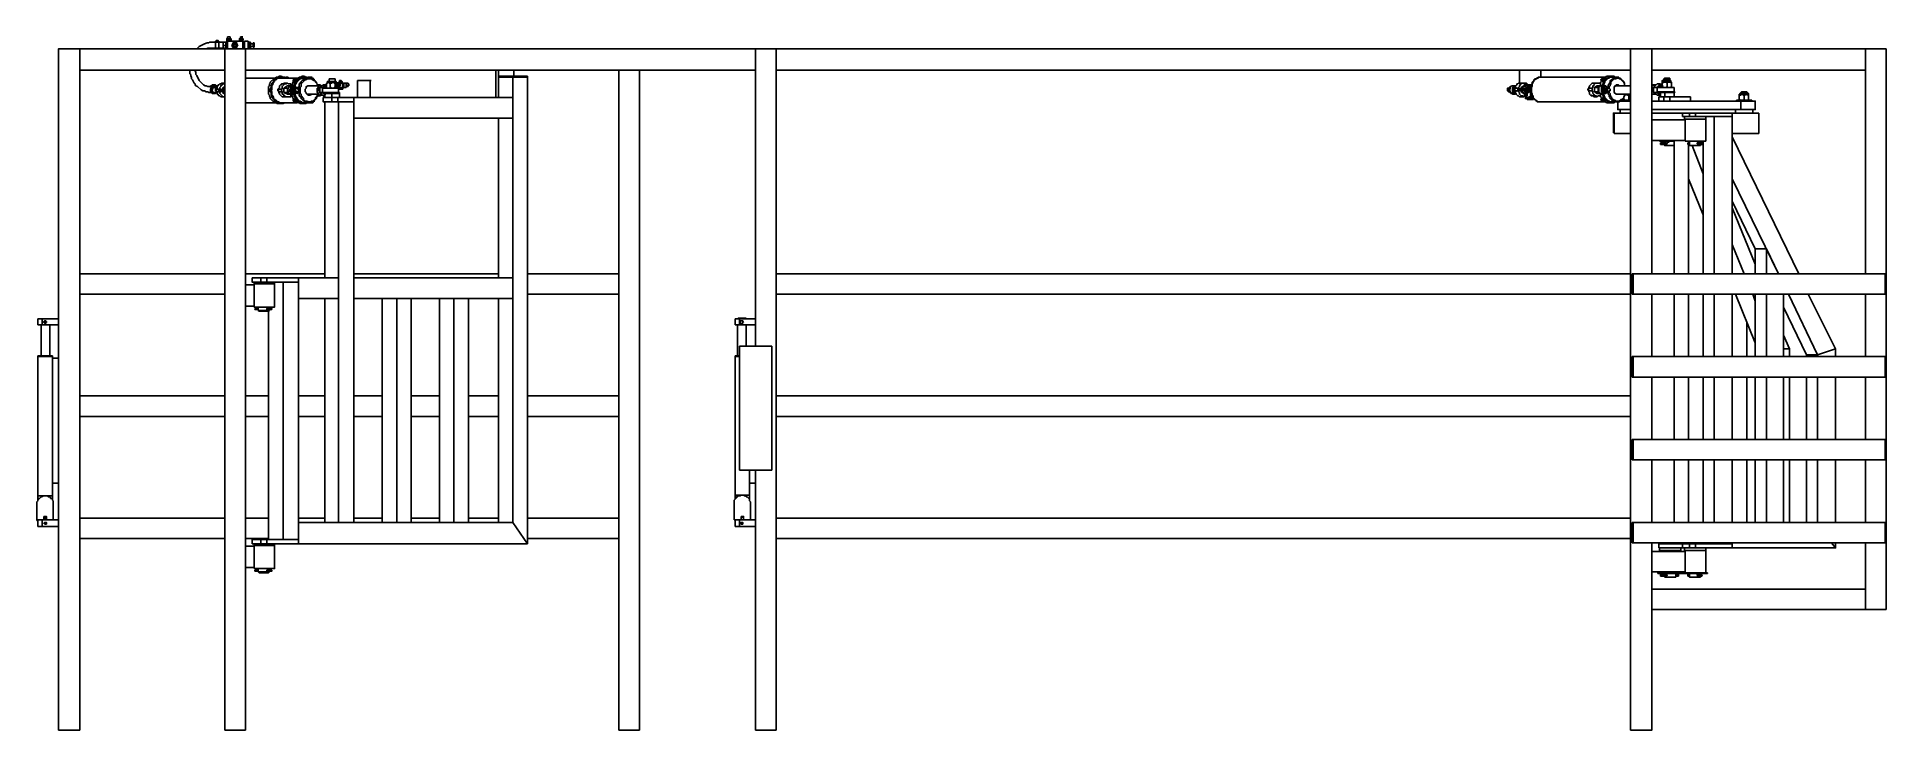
# Model space of a CAD drawing. Extents: x 855 to 1547, y 199 to 1196.
# Drawn here: x 892.2 to 1115.1, y 198.6 to 282.2 of the extents above; entities that cross this region are included whole.
import ezdxf

# ---------------------------------------------------------------- set-up
doc = ezdxf.new("R2010")
doc.units = 0
doc.layers.add('2345-64C-02_Sort_layout', color=7, linetype='CONTINUOUS')

msp = doc.modelspace()

# ---------------------------------------------------------------- linework, layer by layer
at = {"layer": '2345-64C-02_Sort_layout', "color": 7}
for points in [[(913.73603, 281.53681), (913.01492, 281.53681), (912.91191, 281.4338), (912.70588, 281.4338), (912.39683, 281.33078), (911.77874, 281.02174), (911.4697, 280.71269)], [(913.83904, 281.63983), (913.73603, 281.63983)], [(913.73603, 281.63983), (913.83904, 281.63983)], [(913.73603, 281.53681), (913.73603, 281.63983)], [(913.73603, 280.81571), (913.73603, 281.53681), (914.14809, 281.53681)], [(913.73603, 281.53681), (913.83904, 281.53681)], [(914.04507, 281.63983), (914.04507, 281.74284), (913.83904, 281.74284), (913.83904, 281.53681), (914.04507, 281.53681), (914.04507, 281.63983), (913.94206, 281.74284), (913.94206, 281.53681), (913.94206, 281.63983), (914.04507, 281.63983)], [(914.14809, 281.63983), (914.04507, 281.63983)], [(914.04507, 281.63983), (914.14809, 281.63983)], [(914.14809, 281.53681), (914.14809, 281.63983)], [(914.66316, 281.53681), (914.56015, 281.53681), (914.35412, 281.53681), (914.14809, 281.53681)], [(914.14809, 280.81571), (914.14809, 281.53681)], [(914.14809, 281.53681), (914.2511, 281.53681)], [(914.97221, 281.53681), (914.66316, 281.53681)], [(914.66316, 281.53681), (914.66316, 281.12475)], [(914.97221, 281.12475), (914.66316, 281.12475)], [(914.66316, 280.81571), (914.66316, 281.12475)], [(915.07522, 281.53681), (914.97221, 281.53681)], [(914.97221, 281.53681), (914.97221, 281.12475)], [(914.97221, 280.81571), (914.97221, 281.12475)], [(915.17824, 281.94887), (915.07522, 281.94887), (915.07522, 281.84586), (915.17824, 281.84586)], [(915.07522, 281.74284), (915.07522, 281.84586), (915.17824, 281.84586)], [(915.17824, 281.84586), (915.07522, 281.84586)], [(915.07522, 281.74284), (915.07522, 281.63983)], [(915.07522, 281.74284), (915.07522, 281.63983), (915.17824, 281.63983)], [(915.17824, 281.63983), (915.07522, 281.63983), (915.07522, 281.53681)], [(915.17824, 281.63983), (915.07522, 281.63983)], [(915.07522, 281.63983), (915.07522, 281.53681)], [(915.07522, 281.53681), (915.17824, 281.53681)], [(915.07522, 280.81571), (915.07522, 281.53681)], [(915.07522, 281.53681), (915.07522, 281.12475)], [(915.07522, 281.12475), (915.07522, 280.81571)], [(915.17824, 282.1549), (915.17824, 281.94887)], [(915.17824, 282.1549), (915.28125, 282.1549)], [(915.17824, 282.1549), (915.28125, 282.1549), (915.17824, 282.1549)], [(915.48728, 281.94887), (915.17824, 281.94887)], [(915.17824, 281.74284), (915.17824, 281.84586)], [(915.28125, 281.84586), (915.17824, 281.84586)], [(915.28125, 281.84586), (915.17824, 281.84586)], [(915.17824, 281.63983), (915.17824, 281.74284)], [(915.28125, 281.63983), (915.17824, 281.74284)], [(915.17824, 281.63983), (916.9295, 281.63983)], [(915.17824, 281.63983), (915.17824, 281.53681)], [(915.17824, 281.63983), (916.9295, 281.63983)], [(915.17824, 280.81571), (915.17824, 281.53681)], [(915.28125, 282.1549), (915.38427, 282.1549)], [(915.48728, 282.1549), (915.28125, 282.1549)], [(915.48728, 281.84586), (915.38427, 281.84586), (915.28125, 281.84586), (915.48728, 281.84586)], [(915.48728, 281.74284), (915.38427, 281.63983), (915.28125, 281.63983)], [(915.48728, 282.1549), (915.38427, 282.1549)], [(915.48728, 281.94887), (915.48728, 282.1549)], [(915.5903, 281.84586), (915.5903, 281.94887), (915.48728, 281.94887)], [(915.48728, 281.74284), (915.48728, 281.84586)], [(915.5903, 281.84586), (915.48728, 281.84586)], [(915.5903, 281.84586), (915.48728, 281.84586)], [(915.48728, 281.63983), (915.48728, 281.74284)], [(915.5903, 281.74284), (915.5903, 281.63983), (915.48728, 281.63983)], [(915.5903, 281.84586), (915.69331, 281.84586)], [(915.5903, 281.74284), (915.5903, 281.84586)], [(915.5903, 281.63983), (915.5903, 281.74284)], [(915.69331, 281.12475), (915.89934, 281.53681)], [(915.69331, 281.12475), (915.79633, 281.02174), (915.79633, 280.91872), (915.89934, 280.81571), (916.20839, 280.81571)], [(916.10538, 280.91872), (916.00236, 280.91872), (915.89934, 281.02174), (915.89934, 281.12475), (915.79633, 281.12475), (915.79633, 281.22777), (915.89934, 281.22777), (915.89934, 281.33078), (916.00236, 281.4338), (916.20839, 281.4338), (916.20839, 281.33078), (916.31141, 281.22777), (916.31141, 281.02174), (916.20839, 281.02174), (916.20839, 280.91872), (916.10538, 280.91872)], [(916.41442, 281.22777), (916.31141, 281.33078), (916.31141, 281.4338), (916.20839, 281.4338), (916.10538, 281.53681), (916.00236, 281.53681), (916.00236, 281.4338), (915.89934, 281.4338)], [(916.10538, 281.02174), (916.20839, 281.02174), (916.20839, 281.22777), (916.10538, 281.33078), (916.00236, 281.33078), (916.00236, 281.22777), (915.89934, 281.22777), (915.89934, 281.12475), (916.00236, 281.12475), (916.00236, 281.02174), (916.10538, 281.02174)], [(916.20839, 280.81571), (916.41442, 281.22777)], [(916.72347, 281.94887), (916.62045, 281.94887), (916.62045, 281.84586)], [(916.62045, 281.84586), (916.72347, 281.84586)], [(916.62045, 281.84586), (916.72347, 281.84586)], [(916.62045, 281.74284), (916.62045, 281.84586)], [(916.9295, 281.84586), (916.82648, 281.84586), (916.62045, 281.84586)], [(916.62045, 281.74284), (916.62045, 281.63983)], [(916.62045, 281.63983), (916.72347, 281.74284)], [(916.62045, 281.74284), (916.62045, 281.63983)], [(916.72347, 282.1549), (916.82648, 282.1549)], [(916.72347, 282.1549), (916.72347, 281.94887)], [(916.72347, 282.1549), (916.82648, 282.1549), (916.72347, 282.1549)], [(916.9295, 281.94887), (916.72347, 281.94887)], [(916.72347, 281.74284), (916.72347, 281.84586)], [(916.82648, 281.84586), (916.72347, 281.84586)], [(916.82648, 281.63983), (916.72347, 281.63983), (916.72347, 281.74284)], [(916.82648, 282.1549), (916.9295, 282.1549)], [(916.9295, 282.1549), (916.82648, 282.1549)], [(916.82648, 281.84586), (917.03251, 281.84586)], [(916.9295, 281.74284), (916.9295, 281.63983), (916.82648, 281.63983)], [(916.9295, 282.1549), (917.03251, 282.1549)], [(916.9295, 281.94887), (916.9295, 282.1549)], [(917.03251, 281.84586), (917.03251, 281.94887), (916.9295, 281.94887)], [(916.9295, 281.74284), (916.9295, 281.84586)], [(917.03251, 281.84586), (916.9295, 281.84586)], [(917.03251, 281.63983), (916.9295, 281.74284)], [(917.03251, 281.53681), (917.03251, 281.63983), (916.9295, 281.63983)], [(917.03251, 281.53681), (917.03251, 281.63983), (916.9295, 281.63983)], [(917.03251, 281.63983), (916.9295, 281.63983)], [(917.03251, 281.84586), (917.13553, 281.84586)], [(917.03251, 281.74284), (917.03251, 281.84586)], [(917.03251, 281.63983), (917.03251, 281.74284)], [(917.03251, 281.74284), (917.03251, 281.63983)], [(917.03251, 281.63983), (917.03251, 281.53681)], [(917.13553, 281.53681), (917.03251, 281.53681)], [(917.03251, 281.53681), (917.03251, 280.81571)], [(917.03251, 281.53681), (917.03251, 280.81571)], [(917.23854, 281.53681), (917.13553, 281.53681)], [(917.13553, 280.81571), (917.13553, 281.53681)], [(917.6506, 281.63983), (917.23854, 281.63983)], [(917.23854, 281.63983), (917.23854, 280.71269)], [(917.6506, 281.63983), (917.6506, 280.71269)], [(917.85663, 281.53681), (917.6506, 281.53681)], [(917.85663, 281.12475), (917.6506, 281.12475)], [(917.95965, 281.53681), (917.85663, 281.53681)], [(917.85663, 281.53681), (917.85663, 281.12475)], [(917.85663, 280.81571), (917.85663, 281.12475)], [(917.95965, 281.53681), (917.95965, 280.81571)], [(918.26869, 281.33078), (917.95965, 281.33078)], [(917.95965, 281.02174), (918.26869, 281.02174)], [(918.37171, 281.4338), (918.26869, 281.4338)], [(918.26869, 281.4338), (918.26869, 280.91872)], [(918.26869, 280.91872), (918.37171, 280.91872)], [(918.37171, 281.4338), (918.37171, 280.91872)], [(894.78125, 248.15993), (894.78125, 280.71269), (894.98728, 280.71269)], [(894.98728, 280.71269), (897.1506, 280.71269)], [(897.1506, 280.71269), (897.35663, 280.71269)], [(914.86919, 280.71269), (897.35663, 280.71269)], [(914.86919, 280.71269), (914.86919, 278.13731), (897.35663, 278.13731)], [(897.35663, 280.71269), (897.35663, 278.13731)], [(912.49985, 280.71269), (912.60286, 280.71269), (912.80889, 280.81571), (913.73603, 280.81571)], [(913.73603, 280.81571), (914.14809, 280.81571)], [(914.14809, 280.81571), (914.35412, 280.81571), (914.45713, 280.81571), (914.66316, 280.81571)], [(914.97221, 280.81571), (914.66316, 280.81571)], [(914.86919, 280.71269), (914.97221, 280.71269)], [(914.97221, 280.81571), (915.07522, 280.81571), (915.17824, 280.81571)], [(917.23854, 280.71269), (914.97221, 280.71269)], [(915.07522, 280.81571), (915.07522, 280.71269), (915.17824, 280.71269)], [(915.07522, 280.81571), (915.07522, 280.71269)], [(915.17824, 280.81571), (915.17824, 280.71269)], [(916.9295, 280.71269), (915.17824, 280.71269)], [(916.9295, 280.71269), (917.03251, 280.71269), (917.03251, 280.81571)], [(916.9295, 280.71269), (917.03251, 280.71269), (917.03251, 280.81571)], [(917.03251, 280.81571), (917.13553, 280.81571), (917.23854, 280.81571)], [(917.03251, 280.81571), (917.03251, 280.71269)], [(917.23854, 280.71269), (917.34156, 280.71269)], [(978.84156, 280.71269), (917.34156, 280.71269)], [(978.84156, 278.13731), (917.34156, 278.13731), (917.34156, 280.71269)], [(917.85663, 280.81571), (917.6506, 280.81571)], [(917.85663, 280.81571), (917.95965, 280.81571)], [(978.84156, 280.71269), (978.94457, 280.71269)], [(978.84156, 278.13731), (978.84156, 280.71269)], [(981.2109, 280.71269), (978.94457, 280.71269)], [(981.2109, 280.71269), (981.31392, 280.71269)], [(981.31392, 280.71269), (1084.32899, 280.71269), (1084.32899, 280.50666)], [(981.31392, 280.50666), (981.31392, 280.71269)], [(981.31392, 278.34334), (981.31392, 280.50666)], [(1084.32899, 280.71269), (1084.53502, 280.71269)], [(1084.32899, 278.34334), (1084.32899, 280.50666)], [(1086.69834, 280.71269), (1084.53502, 280.71269)], [(1086.69834, 280.71269), (1086.90437, 280.71269)], [(1086.90437, 278.13731), (1086.90437, 280.71269), (1112.65814, 280.71269)], [(1112.65814, 280.71269), (1115.1305, 280.71269), (1115.1305, 213.1348)], [(1112.65814, 280.71269), (1112.65814, 253.61973)], [(897.35663, 278.13731), (897.35663, 253.61973)], [(910.64558, 278.13731), (910.64558, 277.72525), (910.74859, 277.62224), (910.74859, 277.41621), (910.85161, 277.31319), (910.85161, 277.10716), (910.95462, 277.00415), (911.16065, 276.59209), (911.26367, 276.48907), (911.26367, 276.38606), (911.36668, 276.28304), (911.57271, 276.18003), (911.98477, 275.76797), (912.1908, 275.66495), (912.39683, 275.66495), (912.60286, 275.56194), (912.80889, 275.56194), (912.91191, 275.45892), (913.01492, 275.45892), (913.22095, 275.45892), (913.22095, 275.45892)], [(913.11794, 276.18003), (912.80889, 276.18003), (912.60286, 276.28304), (912.49985, 276.28304), (912.29382, 276.38606), (911.77874, 276.90113), (911.4697, 277.51922), (911.36668, 277.62224), (911.36668, 277.93128), (911.26367, 278.0343), (911.26367, 278.13731)], [(914.56015, 276.59209), (914.45713, 276.59209), (914.35412, 276.48907), (914.2511, 276.48907), (914.14809, 276.38606), (914.04507, 276.38606), (914.04507, 276.28304), (913.94206, 276.18003), (913.94206, 275.974), (913.83904, 275.87098)], [(914.2511, 275.87098), (914.2511, 276.07701), (914.35412, 276.18003), (914.35412, 276.28304), (914.45713, 276.38606), (914.56015, 276.38606), (914.56015, 276.48907), (914.76618, 276.48907), (914.86919, 276.59209)], [(914.86919, 276.59209), (914.56015, 276.59209)], [(914.86919, 253.61973), (914.86919, 278.13731)], [(917.34156, 278.13731), (917.34156, 252.28053)], [(920.94708, 277.21018), (917.34156, 277.21018)], [(921.46216, 277.41621), (921.25613, 277.31319), (921.0501, 277.31319), (920.94708, 277.21018), (920.84407, 277.21018), (920.32899, 276.6951), (920.32899, 276.59209), (920.22598, 276.48907), (920.22598, 276.28304), (920.12296, 276.18003), (920.12296, 275.25289), (920.22598, 275.14988), (920.22598, 275.04686), (920.32899, 274.84083), (920.32899, 274.73782), (920.63804, 274.42877), (920.74105, 274.32576), (920.84407, 274.32576), (920.94708, 274.22274), (921.0501, 274.22274), (921.15311, 274.11973), (921.46216, 274.11973)], [(922.18326, 277.21018), (922.08025, 277.21018), (921.97723, 277.31319), (921.35914, 277.31319), (921.25613, 277.21018), (921.15311, 277.21018), (920.94708, 277.00415), (920.84407, 277.00415), (920.74105, 276.90113), (920.74105, 276.6951), (920.53502, 276.48907), (920.53502, 276.38606), (920.43201, 276.18003), (920.43201, 275.35591), (920.53502, 275.14988), (920.53502, 275.04686), (920.63804, 274.94385), (920.63804, 274.84083), (920.74105, 274.6348), (920.94708, 274.42877), (921.0501, 274.42877), (921.25613, 274.22274), (921.46216, 274.22274), (921.56517, 274.11973), (921.66819, 274.11973), (921.46216, 274.11973), (921.35914, 274.22274), (921.25613, 274.22274), (921.0501, 274.32576), (920.94708, 274.32576), (920.84407, 274.42877), (920.84407, 274.53179), (920.53502, 274.84083), (920.53502, 275.04686), (920.43201, 275.14988), (920.43201, 275.45892), (920.32899, 275.56194), (920.32899, 275.87098), (920.43201, 276.07701), (920.43201, 276.28304), (920.53502, 276.48907), (920.53502, 276.59209), (920.84407, 276.90113), (920.84407, 277.00415), (920.94708, 277.10716), (921.0501, 277.21018), (921.25613, 277.21018), (921.35914, 277.31319), (921.56517, 277.31319), (921.66819, 277.41621), (921.7712, 277.31319), (922.08025, 277.31319), (922.18326, 277.21018)], [(921.7712, 277.21018), (921.25613, 277.21018), (921.0501, 277.00415), (920.94708, 277.00415), (920.84407, 276.90113), (920.84407, 276.79812), (920.74105, 276.6951), (920.63804, 276.48907), (920.63804, 276.38606), (920.53502, 276.28304), (920.53502, 275.87098), (920.43201, 275.66495), (920.53502, 275.56194), (920.53502, 275.14988), (920.63804, 275.04686), (920.74105, 274.84083), (920.74105, 274.73782), (920.94708, 274.53179), (921.0501, 274.53179), (921.25613, 274.32576), (921.35914, 274.32576), (921.46216, 274.22274), (921.66819, 274.22274)], [(921.35914, 275.87098), (921.35914, 275.974), (921.46216, 276.07701), (921.46216, 276.28304), (921.56517, 276.38606), (921.66819, 276.38606), (921.66819, 276.48907), (921.87422, 276.48907), (921.97723, 276.59209)], [(921.66819, 277.41621), (921.46216, 277.41621)], [(923.62548, 277.21018), (921.56517, 277.21018)], [(922.59532, 276.48907), (922.49231, 276.48907), (922.38929, 276.59209), (922.28628, 276.59209), (922.28628, 276.48907), (922.08025, 276.48907), (921.7712, 276.18003), (921.7712, 275.87098)], [(922.38929, 276.59209), (921.97723, 276.59209)], [(922.49231, 277.31319), (922.18326, 277.31319)], [(922.49231, 277.31319), (922.49231, 277.21018)], [(922.49231, 277.21018), (922.49231, 277.31319)], [(922.69834, 276.48907), (922.49231, 276.48907)], [(922.80135, 276.38606), (922.80135, 276.48907), (922.59532, 276.48907)], [(923.1104, 276.79812), (923.1104, 276.6951), (923.00739, 276.59209), (923.00739, 276.48907), (922.90437, 276.28304)], [(923.21342, 276.90113), (923.1104, 276.90113), (923.1104, 277.00415), (923.21342, 277.10716), (923.31643, 277.10716)], [(923.1104, 276.90113), (923.21342, 276.90113)], [(923.41945, 276.79812), (923.21342, 276.6951), (923.1104, 276.79812), (923.1104, 276.90113), (923.21342, 276.90113)], [(923.1104, 276.79812), (923.1104, 276.90113)], [(923.21342, 276.28304), (923.21342, 276.48907), (923.41945, 276.6951), (923.41945, 276.79812), (923.83151, 277.21018), (923.93452, 277.21018), (924.03754, 277.31319), (924.34658, 277.31319), (924.4496, 277.41621)], [(924.4496, 277.31319), (924.03754, 277.31319), (923.93452, 277.21018), (923.83151, 277.21018), (923.52246, 276.90113), (923.52246, 276.79812), (923.31643, 276.59209), (923.31643, 276.38606), (923.21342, 276.28304), (923.21342, 276.18003)], [(923.21342, 276.90113), (923.31643, 276.90113), (923.31643, 277.00415), (923.41945, 277.00415)], [(923.21342, 276.90113), (923.31643, 276.90113)], [(923.31643, 276.18003), (923.31643, 276.38606), (923.41945, 276.48907), (923.52246, 276.6951), (923.52246, 276.79812), (923.72849, 277.00415), (923.83151, 277.00415), (923.93452, 277.10716), (924.03754, 277.10716), (924.14055, 277.21018), (924.4496, 277.21018)], [(923.31643, 277.10716), (923.31643, 277.21018), (923.41945, 277.21018), (923.41945, 277.10716), (923.41945, 277.00415)], [(924.4496, 277.21018), (924.14055, 277.21018), (923.93452, 277.10716), (923.83151, 277.10716), (923.72849, 277.00415), (923.72849, 276.90113), (923.41945, 276.59209), (923.41945, 276.48907), (923.31643, 276.38606), (923.31643, 276.18003)], [(924.4496, 277.21018), (924.14055, 277.21018), (923.93452, 277.10716), (923.83151, 277.10716), (923.72849, 277.00415), (923.72849, 276.90113), (923.41945, 276.59209), (923.41945, 276.48907), (923.31643, 276.38606), (923.31643, 276.18003)], [(923.41945, 277.00415), (923.31643, 276.90113)], [(923.41945, 276.79812), (923.31643, 276.90113)], [(924.14055, 277.41621), (924.03754, 277.31319), (923.83151, 277.31319), (923.72849, 277.21018), (923.62548, 277.21018), (923.52246, 277.10716), (923.41945, 277.10716)], [(923.41945, 277.21018), (923.52246, 277.21018)], [(923.41945, 277.21018), (923.41945, 277.10716)], [(923.52246, 277.10716), (923.41945, 277.21018)], [(923.52246, 277.10716), (923.41945, 277.10716), (923.41945, 277.00415)], [(923.41945, 277.10716), (923.52246, 277.10716)], [(923.41945, 276.79812), (923.52246, 277.00415)], [(923.52246, 277.00415), (923.52246, 277.10716)], [(923.52246, 277.00415), (923.52246, 277.10716)], [(923.72849, 275.76797), (923.72849, 276.07701), (923.83151, 276.18003), (923.83151, 276.48907), (924.03754, 276.6951), (924.03754, 276.79812), (924.24357, 277.00415), (924.34658, 277.00415), (924.55261, 277.21018), (925.27372, 277.21018), (925.37673, 277.10716), (925.47975, 277.10716), (925.89181, 276.6951), (925.89181, 276.59209), (925.99482, 276.48907), (926.09784, 276.38606), (926.09784, 276.28304)], [(925.06769, 277.10716), (924.75864, 277.10716), (924.65563, 277.00415), (924.55261, 277.00415), (924.4496, 276.90113), (924.34658, 276.90113), (924.34658, 276.79812), (924.03754, 276.48907), (924.03754, 276.18003), (923.93452, 276.07701), (923.93452, 275.35591), (924.03754, 275.25289), (924.03754, 275.04686), (924.34658, 274.73782), (924.34658, 274.6348), (924.55261, 274.42877), (924.65563, 274.42877), (924.75864, 274.42877), (924.96467, 274.32576), (925.1707, 274.32576), (925.27372, 274.42877), (925.47975, 274.42877), (925.78879, 274.73782), (925.78879, 274.84083), (925.99482, 275.04686), (925.99482, 275.14988), (926.09784, 275.25289)], [(924.4496, 277.41621), (924.14055, 277.41621)], [(924.4496, 277.21018), (924.34658, 277.21018)], [(924.4496, 277.41621), (924.55261, 277.31319), (924.75864, 277.31319), (924.86166, 277.21018), (924.96467, 277.21018)], [(924.86166, 277.21018), (924.75864, 277.31319), (924.65563, 277.31319), (924.55261, 277.31319), (924.4496, 277.31319)], [(924.96467, 277.21018), (924.4496, 277.21018)], [(924.55261, 277.21018), (924.4496, 277.21018)], [(925.27372, 277.31319), (924.86166, 277.31319)], [(926.09784, 276.28304), (925.99482, 276.38606), (925.99482, 276.48907), (925.78879, 276.6951), (925.78879, 276.79812), (925.68578, 276.90113), (925.58276, 276.90113), (925.47975, 277.00415), (925.37673, 277.00415), (925.27372, 277.10716), (925.06769, 277.10716)], [(925.27372, 277.31319), (925.1707, 277.21018)], [(925.27372, 277.31319), (925.37673, 277.31319)], [(925.27372, 277.21018), (925.27372, 277.31319)], [(925.37673, 277.21018), (925.27372, 277.31319)], [(925.27372, 277.31319), (925.37673, 277.21018)], [(925.37673, 277.21018), (925.27372, 277.31319)], [(925.37673, 277.10716), (925.47975, 277.21018)], [(925.47975, 277.21018), (925.37673, 277.21018)], [(925.58276, 277.10716), (925.47975, 277.10716), (925.47975, 277.21018), (925.37673, 277.21018)], [(925.58276, 277.10716), (925.47975, 277.10716), (925.47975, 277.21018)], [(925.58276, 277.00415), (925.58276, 277.10716)], [(925.58276, 277.00415), (925.58276, 277.10716)], [(925.58276, 277.00415), (925.68578, 277.00415)], [(927.43703, 276.79812), (927.231, 276.79812), (927.231, 276.6951), (927.12799, 276.59209)], [(927.12799, 276.07701), (927.12799, 276.59209), (927.231, 276.59209), (927.33402, 276.6951)], [(927.12799, 276.59209), (927.231, 276.59209)], [(927.12799, 276.59209), (927.231, 276.59209)], [(927.84909, 276.6951), (927.33402, 276.6951), (927.231, 276.6951)], [(927.33402, 276.6951), (927.43703, 276.59209), (927.54005, 276.59209)], [(927.43703, 277.10716), (927.43703, 276.79812)], [(927.43703, 277.10716), (927.54005, 277.10716)], [(927.54005, 277.10716), (927.43703, 277.10716)], [(927.43703, 277.10716), (927.54005, 277.10716)], [(928.15814, 276.79812), (927.43703, 276.79812)], [(928.15814, 277.10716), (927.54005, 277.10716), (928.05512, 277.10716)], [(927.84909, 276.6951), (927.74608, 276.59209), (927.64306, 276.59209), (927.54005, 276.59209)], [(927.54005, 276.07701), (927.54005, 276.59209)], [(927.84909, 276.6951), (928.26115, 276.6951)], [(928.15814, 276.59209), (928.05512, 276.59209), (927.95211, 276.6951), (927.84909, 276.6951)], [(928.15814, 277.10716), (928.05512, 277.10716)], [(928.15814, 276.79812), (928.15814, 277.10716)], [(928.36417, 276.6951), (928.26115, 276.6951), (928.26115, 276.79812), (928.15814, 276.79812)], [(928.26115, 276.6951), (928.26115, 276.59209), (928.15814, 276.59209)], [(928.15814, 276.07701), (928.15814, 276.59209)], [(928.36417, 276.6951), (928.26115, 276.6951)], [(928.36417, 276.59209), (928.26115, 276.6951)], [(928.36417, 276.59209), (928.36417, 276.6951)], [(928.36417, 276.07701), (928.36417, 276.59209)], [(929.08527, 276.59209), (928.87924, 276.59209), (928.36417, 276.59209)], [(928.36417, 276.59209), (928.46718, 276.59209)], [(928.46718, 276.59209), (928.36417, 276.59209)], [(928.36417, 276.28304), (928.46718, 276.28304), (928.46718, 276.18003), (928.5702, 276.28304), (928.5702, 276.48907), (928.36417, 276.48907), (928.36417, 276.38606)], [(928.46718, 276.59209), (928.5702, 276.59209)], [(928.5702, 276.6951), (928.5702, 276.59209)], [(928.5702, 276.6951), (928.98226, 276.6951)], [(928.5702, 276.18003), (928.67321, 276.18003), (928.67321, 276.48907), (928.5702, 276.59209)], [(928.67321, 276.90113), (928.67321, 276.79812)], [(928.77623, 276.90113), (928.67321, 276.90113)], [(928.67321, 276.79812), (928.67321, 276.6951)], [(928.98226, 276.79812), (928.67321, 276.79812)], [(928.67321, 276.48907), (928.77623, 276.48907), (928.67321, 276.48907)], [(928.77623, 276.48907), (928.67321, 276.38606)], [(928.67321, 276.48907), (928.77623, 276.48907)], [(928.87924, 276.90113), (928.77623, 276.90113)], [(928.77623, 276.48907), (928.87924, 276.48907)], [(928.98226, 276.79812), (928.87924, 276.90113)], [(928.98226, 276.6951), (928.98226, 276.79812)], [(928.98226, 276.59209), (928.98226, 276.6951)], [(928.98226, 276.6951), (928.98226, 276.59209)], [(928.98226, 276.6951), (928.98226, 276.59209)], [(928.98226, 276.6951), (929.08527, 276.6951)], [(928.98226, 276.59209), (929.08527, 276.59209)], [(929.08527, 276.07701), (929.08527, 276.59209)], [(929.08527, 276.59209), (929.18829, 276.59209)], [(929.18829, 276.07701), (929.18829, 276.59209)], [(929.49733, 276.59209), (929.18829, 276.59209)], [(929.49733, 276.07701), (929.49733, 276.59209)], [(929.49733, 276.59209), (929.60035, 276.59209)], [(929.49733, 276.48907), (929.80638, 276.48907)], [(929.70336, 276.59209), (929.60035, 276.59209)], [(929.70336, 276.48907), (929.70336, 276.59209)], [(929.80638, 276.28304), (929.80638, 276.48907)], [(930.83653, 276.90113), (930.83653, 274.84083)], [(931.24859, 276.90113), (930.83653, 276.90113)], [(931.24859, 276.90113), (932.38176, 276.90113), (932.38176, 274.84083)], [(932.38176, 276.90113), (932.38176, 274.84083)], [(932.38176, 276.90113), (932.48477, 276.90113)], [(947.52497, 278.13731), (947.52497, 274.84083)], [(947.83402, 278.13731), (947.83402, 274.84083)], [(949.58527, 277.31319), (947.83402, 277.31319)], [(947.83402, 277.31319), (947.83402, 274.84083)], [(947.93703, 277.41621), (947.93703, 277.31319)], [(947.93703, 277.41621), (949.48226, 277.41621)], [(947.93703, 277.31319), (949.48226, 277.31319)], [(949.48226, 277.41621), (949.68829, 277.41621)], [(949.58527, 277.31319), (949.58527, 223.64234)], [(951.33653, 277.31319), (951.33653, 221.06696), (949.58527, 223.64234)], [(949.58527, 277.31319), (951.33653, 277.31319)], [(949.68829, 278.13731), (949.68829, 277.41621)], [(951.23352, 277.41621), (949.68829, 277.41621)], [(951.23352, 277.31319), (949.68829, 277.31319)], [(951.23352, 277.41621), (951.33653, 277.41621)], [(951.33653, 277.31319), (951.33653, 277.41621)], [(962.35914, 278.13731), (962.35914, 198.60967)], [(964.83151, 278.13731), (964.83151, 198.60967)], [(978.84156, 248.15993), (978.84156, 278.13731)], [(1084.32899, 278.34334), (1084.32899, 278.13731), (981.31392, 278.13731), (981.31392, 278.34334)], [(981.31392, 278.13731), (981.31392, 253.61973)], [(1071.04005, 276.59209), (1070.83402, 276.59209), (1070.731, 276.48907), (1070.62799, 276.48907), (1070.62799, 276.38606), (1070.42196, 276.18003), (1070.42196, 275.974)], [(1070.83402, 275.974), (1070.83402, 276.07701), (1070.93703, 276.18003), (1070.93703, 276.28304), (1071.04005, 276.38606), (1071.04005, 276.48907), (1071.14306, 276.48907), (1071.24608, 276.59209), (1071.65814, 276.59209)], [(1070.93703, 278.13731), (1070.93703, 276.59209)], [(1071.45211, 276.59209), (1071.04005, 276.59209)], [(1071.65814, 276.59209), (1071.55512, 276.59209)], [(1071.55512, 276.48907), (1071.65814, 276.59209)], [(1071.55512, 276.38606), (1071.55512, 276.48907)], [(1071.65814, 276.48907), (1071.55512, 276.48907)], [(1071.76115, 276.59209), (1071.76115, 276.59209), (1071.65814, 276.59209)], [(1071.76115, 276.59209), (1071.65814, 276.48907)], [(1071.76115, 276.59209), (1071.65814, 276.59209)], [(1071.65814, 276.48907), (1071.65814, 276.38606)], [(1071.86417, 276.48907), (1071.76115, 276.59209)], [(1071.86417, 276.38606), (1071.86417, 276.48907)], [(1073.4094, 277.31319), (1073.20336, 277.31319), (1073.10035, 277.21018), (1072.99733, 277.21018), (1072.89432, 277.10716), (1072.7913, 277.10716), (1072.68829, 277.00415), (1072.68829, 276.90113), (1072.48226, 276.6951), (1072.48226, 276.48907), (1072.37924, 276.38606), (1072.37924, 276.07701), (1072.27623, 275.974), (1072.27623, 275.66495), (1072.37924, 275.56194), (1072.37924, 275.25289), (1072.48226, 275.14988), (1072.48226, 275.04686), (1072.58527, 274.84083), (1072.58527, 274.73782), (1072.68829, 274.6348), (1072.7913, 274.6348), (1072.89432, 274.53179), (1072.99733, 274.42877), (1073.10035, 274.32576), (1073.4094, 274.32576)], [(1073.51241, 277.31319), (1073.30638, 277.31319), (1073.20336, 277.21018), (1073.10035, 277.21018), (1072.99733, 277.10716), (1072.89432, 277.10716), (1072.68829, 276.90113), (1072.68829, 276.79812), (1072.58527, 276.6951), (1072.48226, 276.48907), (1072.48226, 276.28304), (1072.37924, 276.07701), (1072.37924, 275.45892), (1072.48226, 275.25289), (1072.48226, 275.14988), (1072.58527, 275.04686), (1072.58527, 274.84083), (1072.89432, 274.53179), (1072.99733, 274.42877), (1073.10035, 274.42877), (1073.20336, 274.32576), (1073.51241, 274.32576)], [(1073.51241, 277.31319), (1073.30638, 277.31319), (1073.20336, 277.21018), (1073.10035, 277.21018), (1072.99733, 277.10716), (1072.89432, 277.10716), (1072.68829, 276.90113), (1072.68829, 276.79812), (1072.58527, 276.6951), (1072.48226, 276.48907), (1072.48226, 276.28304), (1072.37924, 276.07701), (1072.37924, 275.45892), (1072.48226, 275.25289), (1072.48226, 275.14988), (1072.58527, 275.04686), (1072.58527, 274.84083), (1072.89432, 274.53179), (1072.99733, 274.42877), (1073.10035, 274.42877), (1073.20336, 274.32576), (1073.51241, 274.32576)], [(1073.51241, 277.31319), (1073.4094, 277.31319)], [(1073.51241, 278.13731), (1073.51241, 277.31319)], [(1081.23854, 277.31319), (1073.51241, 277.31319)], [(1079.28125, 275.974), (1079.28125, 276.07701), (1079.38427, 276.18003), (1079.38427, 276.28304), (1079.69331, 276.59209), (1079.89934, 276.59209)], [(1080.51744, 276.59209), (1080.10538, 276.59209), (1079.89934, 276.38606), (1079.89934, 276.28304), (1079.79633, 276.28304), (1079.79633, 276.07701), (1079.69331, 275.974)], [(1080.31141, 276.59209), (1079.89934, 276.59209)], [(1080.62045, 276.59209), (1080.41442, 276.59209)], [(1080.72347, 276.38606), (1080.72347, 276.48907), (1080.62045, 276.59209), (1080.51744, 276.59209)], [(1080.9295, 276.90113), (1080.82648, 276.90113), (1080.82648, 277.00415), (1080.72347, 277.00415), (1080.82648, 277.00415), (1080.82648, 277.10716), (1080.9295, 277.21018), (1081.03251, 277.21018)], [(1080.82648, 277.00415), (1080.72347, 277.00415)], [(1080.82648, 276.90113), (1080.72347, 277.00415)], [(1080.82648, 276.90113), (1080.72347, 277.00415)], [(1080.82648, 277.00415), (1080.72347, 277.00415)], [(1080.82648, 276.90113), (1080.82648, 276.79812), (1080.72347, 276.6951), (1080.72347, 276.48907)], [(1081.13553, 276.90113), (1080.9295, 276.79812), (1080.82648, 276.90113), (1080.9295, 276.90113)], [(1080.82648, 276.90113), (1080.9295, 276.79812)], [(1082.06266, 277.41621), (1081.85663, 277.41621), (1081.75362, 277.31319), (1081.6506, 277.31319), (1081.44457, 277.10716), (1081.34156, 277.10716), (1081.23854, 277.00415), (1081.23854, 276.90113), (1081.13553, 276.6951), (1081.03251, 276.59209), (1081.03251, 276.48907), (1080.9295, 276.38606), (1080.9295, 276.28304)], [(1080.9295, 276.28304), (1080.9295, 276.38606), (1081.03251, 276.48907), (1081.03251, 276.6951), (1081.13553, 276.79812), (1081.13553, 276.90113), (1081.44457, 277.21018), (1081.54759, 277.21018), (1081.75362, 277.41621), (1082.06266, 277.41621)], [(1080.9295, 276.90113), (1080.9295, 277.00415), (1081.03251, 277.00415), (1081.13553, 277.10716)], [(1080.9295, 276.90113), (1081.03251, 277.00415)], [(1081.03251, 276.28304), (1081.13553, 276.48907), (1081.13553, 276.59209), (1081.23854, 276.6951), (1081.23854, 276.79812), (1081.6506, 277.21018), (1081.75362, 277.21018), (1081.85663, 277.31319), (1082.06266, 277.31319)], [(1082.06266, 277.31319), (1081.85663, 277.31319), (1081.75362, 277.21018), (1081.6506, 277.21018), (1081.54759, 277.10716), (1081.44457, 277.10716), (1081.34156, 277.00415), (1081.34156, 276.90113), (1081.13553, 276.6951), (1081.13553, 276.48907), (1081.03251, 276.38606), (1081.03251, 276.28304)], [(1082.06266, 277.31319), (1081.85663, 277.31319), (1081.75362, 277.21018), (1081.6506, 277.21018), (1081.54759, 277.10716), (1081.44457, 277.10716), (1081.34156, 277.00415), (1081.34156, 276.90113), (1081.13553, 276.6951), (1081.13553, 276.48907), (1081.03251, 276.38606), (1081.03251, 276.28304)], [(1081.13553, 277.21018), (1081.03251, 277.21018)], [(1081.03251, 277.21018), (1081.13553, 277.21018), (1081.13553, 277.10716)], [(1081.13553, 277.10716), (1081.03251, 277.00415)], [(1081.13553, 276.90113), (1081.03251, 277.00415)], [(1081.75362, 277.41621), (1081.44457, 277.41621), (1081.23854, 277.21018), (1081.13553, 277.21018)], [(1081.13553, 277.21018), (1081.23854, 277.10716)], [(1081.23854, 277.10716), (1081.13553, 277.10716)], [(1081.13553, 276.90113), (1081.23854, 277.00415)], [(1081.23854, 277.00415), (1081.23854, 277.10716)], [(1081.54759, 275.974), (1081.6506, 276.07701), (1081.6506, 276.38606), (1081.75362, 276.48907), (1081.75362, 276.59209), (1081.85663, 276.6951), (1081.85663, 276.90113), (1081.95965, 276.90113), (1082.26869, 277.21018), (1082.37171, 277.21018), (1082.47472, 277.31319), (1082.88678, 277.31319), (1082.9898, 277.21018), (1083.09281, 277.21018), (1083.50487, 276.79812), (1083.50487, 276.6951), (1083.60789, 276.59209), (1083.60789, 276.38606), (1083.7109, 276.28304)], [(1082.06266, 277.41621), (1081.75362, 277.41621)], [(1082.78377, 277.21018), (1082.68075, 277.21018), (1082.57774, 277.10716), (1082.37171, 277.10716), (1081.95965, 276.6951), (1081.95965, 276.48907), (1081.85663, 276.38606), (1081.85663, 276.28304), (1081.75362, 276.18003), (1081.75362, 275.974)], [(1082.06266, 277.31319), (1081.95965, 277.31319)], [(1082.47472, 277.31319), (1082.37171, 277.31319), (1082.26869, 277.41621), (1082.16568, 277.41621), (1082.06266, 277.41621), (1082.37171, 277.41621), (1082.47472, 277.31319)], [(1082.68075, 277.31319), (1082.06266, 277.31319)], [(1082.16568, 277.31319), (1082.06266, 277.31319)], [(1083.7109, 276.28304), (1083.60789, 276.38606), (1083.60789, 276.48907), (1083.50487, 276.6951), (1083.50487, 276.79812), (1083.40186, 276.79812), (1083.19583, 277.00415), (1083.19583, 277.10716), (1082.9898, 277.10716), (1082.88678, 277.21018), (1082.78377, 277.21018)], [(1084.32899, 253.61973), (1084.32899, 278.13731)], [(1086.90437, 278.13731), (1086.90437, 272.16244)], [(1086.90437, 278.13731), (1112.65814, 278.13731)], [(1087.52246, 276.48907), (1087.41945, 276.38606), (1087.31643, 276.28304)], [(1087.52246, 276.48907), (1087.93452, 276.48907), (1087.83151, 276.38606), (1087.72849, 276.28304)], [(1087.93452, 276.48907), (1088.03754, 276.38606), (1088.14055, 276.28304), (1088.24357, 276.28304)], [(1088.34658, 276.90113), (1088.24357, 276.90113), (1088.14055, 276.90113), (1088.14055, 276.79812), (1088.14055, 276.6951)], [(1088.4496, 276.6951), (1088.34658, 276.6951), (1088.14055, 276.59209)], [(1088.4496, 276.6951), (1088.14055, 276.6951)], [(1088.14055, 276.6951), (1088.14055, 276.59209)], [(1088.75864, 276.18003), (1088.65563, 276.07701), (1088.4496, 276.07701), (1088.34658, 276.07701), (1088.14055, 276.18003), (1088.14055, 276.59209)], [(1088.4496, 277.21018), (1088.34658, 277.10716)], [(1088.34658, 277.10716), (1088.34658, 276.90113)], [(1089.06769, 277.10716), (1088.34658, 277.10716)], [(1089.06769, 276.90113), (1088.34658, 276.90113)], [(1088.4496, 277.21018), (1089.06769, 277.21018)], [(1088.4496, 277.21018), (1088.4496, 277.21018)], [(1088.75864, 276.59209), (1088.65563, 276.6951), (1088.4496, 276.6951)], [(1088.96467, 276.6951), (1088.4496, 276.6951)], [(1088.75864, 276.18003), (1088.75864, 276.59209), (1088.86166, 276.6951), (1088.96467, 276.6951)], [(1088.96467, 276.6951), (1089.1707, 276.6951), (1089.27372, 276.59209)], [(1089.27372, 276.6951), (1088.96467, 276.6951)], [(1089.06769, 277.10716), (1089.06769, 277.21018)], [(1089.06769, 276.90113), (1089.06769, 277.10716)], [(1089.27372, 276.6951), (1089.1707, 276.79812), (1089.1707, 276.90113), (1089.06769, 276.90113)], [(1089.27372, 276.6951), (1089.27372, 276.59209)], [(1089.27372, 276.18003), (1089.27372, 276.59209)], [(913.11794, 276.18003), (913.11794, 276.28304)], [(913.11794, 276.28304), (913.22095, 276.28304)], [(913.11794, 276.18003), (913.11794, 276.07701)], [(913.22095, 276.07701), (913.22095, 275.974), (913.11794, 275.87098), (913.11794, 275.56194), (913.22095, 275.45892), (913.32397, 275.45892), (913.32397, 275.35591), (913.42698, 275.35591)], [(913.11794, 276.07701), (913.22095, 276.07701)], [(913.22095, 276.28304), (913.32397, 276.28304)], [(913.22095, 276.28304), (913.32397, 276.18003), (913.22095, 276.07701), (913.32397, 276.07701)], [(913.22095, 276.07701), (913.22095, 276.28304)], [(913.22095, 276.28304), (913.32397, 276.28304), (913.42698, 276.18003)], [(913.22095, 276.07701), (913.22095, 276.28304)], [(913.22095, 276.28304), (913.32397, 276.28304)], [(913.53, 276.07701), (913.22095, 276.07701)], [(913.22095, 276.07701), (913.32397, 276.07701)], [(913.22095, 276.07701), (913.32397, 276.07701)], [(913.22095, 276.07701), (913.32397, 276.07701)], [(913.22095, 276.07701), (913.32397, 276.07701)], [(913.73603, 276.38606), (913.32397, 276.38606)], [(913.32397, 276.28304), (913.32397, 276.38606), (913.32397, 276.28304)], [(913.32397, 276.28304), (913.42698, 276.28304), (913.42698, 276.18003)], [(913.32397, 276.18003), (913.42698, 276.18003)], [(913.42698, 276.18003), (913.32397, 276.07701)], [(913.42698, 276.18003), (913.42698, 276.07701), (913.32397, 276.07701)], [(913.42698, 276.18003), (913.32397, 276.07701)], [(913.32397, 276.07701), (913.42698, 276.07701)], [(913.83904, 275.974), (913.83904, 276.07701), (913.53, 276.07701), (913.42698, 275.974), (913.42698, 275.87098), (913.32397, 275.87098), (913.32397, 275.66495), (913.42698, 275.56194), (913.42698, 275.45892), (913.53, 275.45892), (913.53, 275.35591), (913.63301, 275.35591), (913.73603, 275.45892)], [(913.53, 276.07701), (913.32397, 275.87098), (913.32397, 275.56194), (913.42698, 275.45892), (913.53, 275.45892), (913.53, 275.35591), (913.73603, 275.35591), (913.73603, 275.45892), (913.83904, 275.45892)], [(913.53, 276.18003), (913.42698, 276.18003)], [(913.42698, 276.18003), (913.53, 276.18003), (913.63301, 276.18003)], [(913.42698, 275.35591), (913.63301, 275.35591)], [(913.53, 276.07701), (913.53, 276.18003)], [(913.83904, 276.18003), (913.53, 276.18003)], [(913.53, 276.07701), (913.63301, 276.07701)], [(913.63301, 276.07701), (913.53, 276.07701)], [(913.53, 275.45892), (913.73603, 275.45892), (913.83904, 275.45892), (913.94206, 275.45892)], [(913.53, 275.45892), (913.63301, 275.45892)], [(913.63301, 276.18003), (913.73603, 276.18003)], [(913.94206, 276.07701), (913.83904, 276.07701), (913.63301, 276.07701)], [(913.83904, 276.28304), (913.73603, 276.38606)], [(913.73603, 276.38606), (913.73603, 276.28304), (913.83904, 276.28304), (913.83904, 276.18003)], [(913.83904, 275.56194), (913.73603, 275.66495), (913.73603, 275.974), (913.83904, 275.974), (913.83904, 276.07701), (913.94206, 276.07701)], [(913.83904, 275.974), (913.73603, 275.76797)], [(913.83904, 275.76797), (913.73603, 275.76797)], [(913.73603, 275.76797), (913.83904, 275.56194)], [(913.83904, 276.28304), (913.94206, 276.28304), (913.94206, 276.18003), (913.83904, 276.18003)], [(913.83904, 276.07701), (913.83904, 276.18003)], [(913.83904, 276.07701), (913.83904, 276.18003)], [(913.83904, 275.974), (913.94206, 276.07701)], [(913.83904, 275.974), (913.94206, 275.974)], [(913.83904, 275.87098), (913.83904, 275.974)], [(913.94206, 275.974), (913.83904, 275.974), (913.94206, 275.974)], [(913.83904, 275.87098), (913.83904, 275.56194)], [(913.83904, 275.87098), (914.2511, 275.87098), (914.14809, 275.87098), (914.14809, 275.66495), (914.2511, 275.66495), (914.2511, 275.56194)], [(913.83904, 275.45892), (913.83904, 275.66495)], [(913.83904, 275.56194), (914.2511, 275.56194)], [(914.56015, 274.94385), (914.35412, 274.94385), (914.2511, 275.04686), (914.14809, 275.04686), (914.04507, 275.14988), (914.04507, 275.25289), (913.94206, 275.25289), (913.94206, 275.45892), (913.83904, 275.56194)], [(913.83904, 275.45892), (913.94206, 275.45892)], [(913.94206, 275.45892), (913.83904, 275.45892)], [(913.94206, 275.45892), (913.83904, 275.45892)], [(913.83904, 275.45892), (913.94206, 275.45892)], [(914.2511, 275.76797), (914.14809, 275.76797), (914.2511, 275.87098)], [(914.35412, 275.56194), (914.2511, 275.56194), (914.14809, 275.66495), (914.14809, 275.76797)], [(914.2511, 275.66495), (914.14809, 275.66495)], [(914.35412, 275.87098), (914.2511, 275.76797)], [(914.35412, 275.87098), (914.2511, 275.87098)], [(914.2511, 275.76797), (914.2511, 275.66495)], [(914.2511, 275.66495), (914.35412, 275.56194)], [(914.2511, 275.56194), (914.2511, 275.35591), (914.66316, 274.94385), (914.86919, 274.94385)], [(914.45713, 275.76797), (914.35412, 275.87098)], [(914.35412, 275.56194), (914.45713, 275.66495)], [(914.45713, 275.66495), (914.45713, 275.76797)], [(914.56015, 275.974), (914.86919, 276.18003)], [(914.56015, 275.45892), (914.56015, 275.974)], [(914.66316, 275.974), (914.56015, 275.974)], [(914.86919, 275.25289), (914.56015, 275.45892)], [(914.66316, 275.45892), (914.56015, 275.45892)], [(914.56015, 274.94385), (914.86919, 274.94385)], [(914.86919, 276.07701), (914.66316, 275.974)], [(914.66316, 275.974), (914.66316, 275.45892)], [(914.66316, 275.45892), (914.86919, 275.35591)], [(917.34156, 274.22274), (920.94708, 274.22274)], [(921.7712, 275.56194), (921.35914, 275.56194), (921.35914, 275.66495), (921.25613, 275.66495), (921.25613, 275.87098), (921.35914, 275.87098)], [(921.25613, 275.76797), (921.35914, 275.87098), (921.46216, 275.87098)], [(921.25613, 275.76797), (921.35914, 275.76797)], [(921.25613, 275.66495), (921.25613, 275.76797)], [(921.25613, 275.66495), (921.35914, 275.66495)], [(921.35914, 275.56194), (921.25613, 275.66495)], [(921.7712, 275.87098), (921.35914, 275.87098)], [(921.35914, 275.56194), (921.35914, 275.45892), (921.46216, 275.35591), (921.46216, 275.25289), (921.7712, 274.94385), (921.97723, 274.94385)], [(921.35914, 275.56194), (921.46216, 275.56194)], [(921.56517, 274.22274), (923.62548, 274.22274)], [(922.59532, 274.94385), (922.18326, 274.94385), (922.08025, 275.04686), (921.97723, 275.04686), (921.97723, 275.14988), (921.87422, 275.25289), (921.7712, 275.25289), (921.7712, 275.56194), (921.66819, 275.66495), (921.66819, 275.87098), (921.7712, 275.87098)], [(921.66819, 274.11973), (921.7712, 274.11973), (921.97723, 274.22274), (922.08025, 274.22274), (922.18326, 274.22274)], [(922.18326, 274.22274), (922.08025, 274.22274), (921.87422, 274.11973), (921.66819, 274.11973)], [(921.66819, 274.22274), (921.7712, 274.22274)], [(922.38929, 275.974), (921.97723, 275.974), (922.38929, 276.28304)], [(921.97723, 275.45892), (921.97723, 275.974)], [(922.69834, 275.25289), (922.38929, 275.25289), (921.97723, 275.45892)], [(922.38929, 275.45892), (921.97723, 275.45892)], [(921.97723, 274.94385), (922.38929, 274.94385)], [(922.49231, 274.22274), (922.18326, 274.22274)], [(922.69834, 276.28304), (922.38929, 275.974)], [(922.69834, 276.28304), (922.38929, 276.28304)], [(922.80135, 276.28304), (922.69834, 276.18003), (922.59532, 276.18003), (922.59532, 276.07701), (922.49231, 276.07701), (922.49231, 275.87098), (922.38929, 275.76797), (922.49231, 275.66495), (922.49231, 275.45892), (922.69834, 275.25289), (922.80135, 275.25289)], [(922.38929, 275.974), (922.38929, 275.45892)], [(922.38929, 275.45892), (922.69834, 275.25289), (922.80135, 275.25289)], [(922.49231, 274.94385), (922.69834, 274.94385)], [(922.49231, 274.22274), (922.59532, 274.22274)], [(922.49231, 274.22274), (922.59532, 274.22274)], [(922.59532, 274.94385), (922.80135, 274.94385), (922.80135, 275.14988)], [(922.69834, 276.18003), (922.69834, 276.28304)], [(923.41945, 275.974), (923.41945, 276.07701), (923.31643, 276.18003), (923.21342, 276.18003), (923.1104, 276.28304), (923.00739, 276.18003), (922.90437, 276.18003), (922.80135, 276.07701), (922.80135, 275.974), (922.69834, 275.87098), (922.69834, 275.56194), (923.00739, 275.25289), (923.1104, 275.25289)], [(922.90437, 276.28304), (922.80135, 276.28304), (922.80135, 276.38606)], [(923.1104, 276.28304), (922.80135, 276.28304)], [(922.90437, 276.07701), (922.80135, 275.76797)], [(922.90437, 275.35591), (922.80135, 275.76797)], [(922.90437, 275.76797), (922.80135, 275.76797)], [(922.80135, 275.25289), (923.1104, 275.25289)], [(922.80135, 275.14988), (922.90437, 275.14988), (922.90437, 275.25289)], [(923.21342, 276.07701), (923.1104, 276.07701), (923.00739, 275.974), (923.00739, 275.87098), (922.90437, 275.87098), (922.90437, 275.66495), (923.00739, 275.56194), (923.00739, 275.45892), (923.1104, 275.45892), (923.21342, 275.35591)], [(923.00739, 276.07701), (922.90437, 276.07701)], [(923.00739, 276.07701), (922.90437, 275.76797)], [(923.00739, 275.35591), (922.90437, 275.76797)], [(923.00739, 275.35591), (922.90437, 275.35591)], [(922.90437, 275.25289), (922.90437, 275.14988), (923.00739, 275.04686), (923.00739, 274.84083), (923.1104, 274.73782)], [(923.52246, 275.974), (923.41945, 275.974), (923.41945, 276.07701), (923.21342, 276.07701), (923.00739, 275.87098), (923.00739, 275.56194), (923.1104, 275.56194), (923.1104, 275.45892), (923.21342, 275.45892), (923.31643, 275.35591)], [(923.41945, 276.07701), (923.00739, 276.07701)], [(923.41945, 275.35591), (923.00739, 275.35591)], [(923.31643, 275.56194), (923.21342, 275.56194), (923.21342, 275.66495), (923.1104, 275.76797), (923.21342, 275.76797), (923.21342, 275.87098), (923.31643, 275.87098)], [(923.1104, 275.25289), (923.21342, 275.25289), (923.31643, 275.35591), (923.41945, 275.35591), (923.41945, 275.45892)], [(923.21342, 274.73782), (923.1104, 274.6348), (923.21342, 274.6348), (923.21342, 274.53179), (923.31643, 274.53179), (923.41945, 274.42877)], [(923.1104, 274.6348), (923.21342, 274.6348)], [(923.41945, 274.32576), (923.31643, 274.32576), (923.21342, 274.32576), (923.21342, 274.42877), (923.1104, 274.42877), (923.1104, 274.6348)], [(923.1104, 274.6348), (923.1104, 274.53179)], [(923.1104, 274.53179), (923.21342, 274.53179)], [(923.31643, 276.07701), (923.21342, 276.07701)], [(923.21342, 275.35591), (923.31643, 275.35591)], [(923.21342, 275.25289), (923.21342, 275.14988), (923.31643, 274.94385), (923.31643, 274.84083), (923.83151, 274.32576), (923.93452, 274.32576), (924.03754, 274.22274), (924.14055, 274.22274), (924.24357, 274.11973), (924.65563, 274.11973), (924.75864, 274.22274), (924.86166, 274.22274)], [(924.96467, 274.22274), (924.75864, 274.22274), (924.65563, 274.11973), (924.14055, 274.11973), (924.03754, 274.22274), (923.93452, 274.22274), (923.83151, 274.32576), (923.72849, 274.32576), (923.41945, 274.6348), (923.41945, 274.73782), (923.31643, 274.84083), (923.21342, 275.04686), (923.21342, 275.25289)], [(923.41945, 274.6348), (923.21342, 274.73782)], [(923.21342, 274.6348), (923.31643, 274.53179)], [(923.52246, 275.56194), (923.62548, 275.56194), (923.72849, 275.66495), (923.72849, 275.87098), (923.62548, 275.87098), (923.62548, 275.974), (923.41945, 275.974), (923.41945, 275.87098), (923.31643, 275.76797), (923.31643, 275.66495), (923.41945, 275.66495), (923.41945, 275.56194), (923.52246, 275.56194)], [(923.41945, 275.974), (923.31643, 275.87098), (923.31643, 275.56194), (923.41945, 275.56194)], [(923.31643, 275.87098), (923.41945, 275.87098)], [(923.31643, 275.56194), (923.41945, 275.56194)], [(923.31643, 275.35591), (923.31643, 275.45892), (923.41945, 275.45892), (923.52246, 275.56194)], [(924.4496, 274.22274), (924.24357, 274.22274), (924.14055, 274.32576), (923.93452, 274.32576), (923.41945, 274.84083), (923.41945, 275.04686), (923.31643, 275.14988), (923.31643, 275.25289)], [(923.31643, 275.25289), (923.31643, 275.04686), (923.52246, 274.84083), (923.52246, 274.73782), (923.93452, 274.32576), (924.14055, 274.32576), (924.24357, 274.22274), (924.55261, 274.22274)], [(923.31643, 275.25289), (923.31643, 275.04686), (923.52246, 274.84083), (923.52246, 274.73782), (923.83151, 274.42877), (923.93452, 274.42877), (924.03754, 274.32576), (924.14055, 274.32576), (924.24357, 274.22274), (924.4496, 274.22274)], [(923.41945, 274.6348), (923.31643, 274.53179)], [(923.31643, 274.53179), (923.41945, 274.42877)], [(923.72849, 275.76797), (923.72849, 275.974), (923.62548, 276.07701), (923.41945, 276.07701)], [(923.52246, 276.07701), (923.41945, 276.07701)], [(923.41945, 276.07701), (923.52246, 276.07701)], [(923.52246, 275.974), (923.41945, 275.974)], [(923.41945, 275.974), (923.52246, 275.974), (923.62548, 275.974)], [(923.41945, 275.45892), (923.52246, 275.35591), (923.62548, 275.35591), (923.72849, 275.45892), (923.72849, 275.76797)], [(923.41945, 275.56194), (923.52246, 275.56194)], [(923.41945, 275.45892), (923.52246, 275.45892), (923.62548, 275.56194)], [(923.41945, 275.45892), (923.52246, 275.35591)], [(923.41945, 275.35591), (923.41945, 275.45892)], [(923.52246, 274.53179), (923.41945, 274.6348)], [(923.41945, 274.32576), (923.41945, 274.42877)], [(923.41945, 274.42877), (923.52246, 274.42877)], [(923.41945, 274.32576), (923.52246, 274.42877), (923.41945, 274.32576)], [(923.41945, 274.32576), (923.52246, 274.32576)], [(923.41945, 274.32576), (923.62548, 274.32576), (923.72849, 274.22274), (923.83151, 274.22274), (923.93452, 274.11973), (924.14055, 274.11973)], [(923.52246, 274.53179), (923.52246, 274.42877)], [(923.52246, 274.53179), (923.52246, 274.42877)], [(926.09784, 275.25289), (926.09784, 275.14988), (925.99482, 274.94385), (925.89181, 274.84083), (925.89181, 274.73782), (925.58276, 274.42877), (925.47975, 274.42877), (925.37673, 274.32576), (925.27372, 274.32576), (925.1707, 274.22274), (924.75864, 274.22274), (924.65563, 274.32576), (924.4496, 274.32576), (924.03754, 274.73782), (924.03754, 274.84083), (923.83151, 275.04686), (923.83151, 275.35591), (923.72849, 275.45892), (923.72849, 275.56194), (923.72849, 275.76797)], [(924.34658, 274.22274), (924.4496, 274.22274)], [(924.4496, 274.22274), (924.96467, 274.22274)], [(925.06769, 276.28304), (924.86166, 276.28304), (924.75864, 276.18003), (924.65563, 276.18003), (924.65563, 275.974), (924.55261, 275.87098), (924.55261, 275.56194), (924.65563, 275.45892), (924.65563, 275.35591), (924.75864, 275.25289), (924.86166, 275.25289), (924.86166, 275.14988), (925.1707, 275.14988), (925.27372, 275.25289)], [(924.75864, 276.18003), (924.86166, 276.28304)], [(924.96467, 275.25289), (924.86166, 275.25289), (924.75864, 275.25289)], [(926.20085, 276.28304), (924.86166, 276.28304)], [(924.86166, 276.28304), (924.96467, 276.28304)], [(924.86166, 275.25289), (926.20085, 275.25289)], [(925.27372, 274.22274), (924.86166, 274.22274)], [(924.96467, 276.28304), (925.06769, 276.28304), (925.1707, 276.28304)], [(925.1707, 275.25289), (925.06769, 275.14988), (924.96467, 275.14988)], [(925.27372, 276.28304), (925.1707, 276.28304), (925.06769, 276.28304)], [(925.27372, 274.22274), (925.1707, 274.22274)], [(925.27372, 274.22274), (925.37673, 274.32576)], [(925.27372, 274.22274), (925.37673, 274.22274)], [(925.27372, 274.22274), (925.37673, 274.22274)], [(925.27372, 274.22274), (925.37673, 274.22274)], [(925.27372, 274.22274), (925.37673, 274.22274)], [(925.37673, 274.32576), (925.47975, 274.32576)], [(925.37673, 274.22274), (925.37673, 274.32576), (925.47975, 274.32576)], [(925.58276, 274.32576), (925.47975, 274.32576), (925.47975, 274.22274), (925.37673, 274.22274)], [(925.58276, 274.32576), (925.47975, 274.32576)], [(925.58276, 274.42877), (925.68578, 274.42877)], [(925.58276, 274.42877), (925.58276, 274.32576)], [(925.58276, 274.32576), (925.58276, 274.42877)], [(925.99482, 275.76797), (925.99482, 275.87098), (925.99482, 275.974), (926.09784, 275.974), (926.09784, 276.18003), (926.20085, 276.28304), (926.40688, 276.28304)], [(925.99482, 275.76797), (925.99482, 275.66495), (925.99482, 275.45892), (926.09784, 275.45892)], [(925.99482, 275.76797), (926.09784, 275.76797), (926.20085, 275.66495), (926.30387, 275.56194)], [(926.09784, 276.38606), (926.30387, 276.38606), (926.30387, 276.28304)], [(926.09784, 275.76797), (926.20085, 275.87098), (926.30387, 275.974)], [(926.09784, 275.45892), (926.09784, 275.35591), (926.20085, 275.14988)], [(926.09784, 275.04686), (926.30387, 275.04686)], [(926.20085, 276.28304), (926.30387, 276.28304)], [(926.20085, 275.14988), (926.40688, 275.14988)], [(926.30387, 276.38606), (926.5099, 276.28304)], [(926.30387, 276.07701), (926.40688, 276.18003), (926.40688, 276.28304)], [(926.5099, 276.18003), (926.40688, 276.18003), (926.30387, 276.07701)], [(926.30387, 276.07701), (926.61291, 276.07701)], [(926.30387, 275.45892), (926.30387, 275.56194), (926.30387, 275.66495), (926.30387, 275.76797), (926.30387, 275.87098), (926.30387, 275.974), (926.30387, 276.07701)], [(926.30387, 275.66495), (926.30387, 275.76797)], [(926.71593, 275.04686), (926.61291, 275.14988), (926.5099, 275.25289), (926.40688, 275.35591), (926.30387, 275.45892), (926.61291, 275.45892)], [(926.30387, 275.35591), (926.40688, 275.35591), (926.40688, 275.14988)], [(926.30387, 275.04686), (926.30387, 275.14988)], [(926.30387, 275.04686), (926.5099, 275.14988)], [(926.40688, 276.18003), (926.5099, 276.18003), (926.5099, 276.28304)], [(926.61291, 276.28304), (926.5099, 276.28304), (926.40688, 276.28304)], [(926.5099, 275.25289), (926.40688, 275.25289)], [(926.61291, 275.14988), (926.5099, 275.14988), (926.40688, 275.14988)], [(926.71593, 276.38606), (926.61291, 276.28304), (926.5099, 276.28304), (926.5099, 276.18003)], [(926.92196, 276.18003), (926.71593, 276.18003), (926.61291, 276.07701)], [(926.61291, 275.974), (926.61291, 276.07701)], [(926.61291, 275.45892), (926.61291, 275.974)], [(927.54005, 275.974), (926.61291, 275.974)], [(926.81894, 275.45892), (926.61291, 275.45892)], [(926.92196, 275.25289), (926.71593, 275.35591), (926.61291, 275.45892)], [(926.61291, 275.45892), (926.71593, 275.45892), (926.71593, 275.35591), (926.81894, 275.35591), (926.81894, 275.25289), (926.92196, 275.25289), (927.02497, 275.25289)], [(926.71593, 276.38606), (927.02497, 276.38606), (927.02497, 276.28304), (926.92196, 276.28304), (926.92196, 276.18003)], [(926.71593, 275.974), (926.71593, 276.07701), (926.81894, 276.18003), (926.92196, 276.18003)], [(926.71593, 275.04686), (926.92196, 275.04686)], [(926.71593, 274.84083), (926.71593, 274.32576), (927.74608, 274.32576)], [(927.74608, 274.84083), (926.71593, 274.84083)], [(926.81894, 275.45892), (926.81894, 275.35591)], [(926.81894, 275.45892), (927.74608, 275.45892)], [(926.81894, 275.35591), (927.74608, 275.35591)], [(926.92196, 276.18003), (926.92196, 276.28304), (927.12799, 276.28304)], [(927.02497, 276.07701), (926.92196, 276.07701), (926.92196, 275.974)], [(927.12799, 276.07701), (926.92196, 276.07701), (926.92196, 275.974)], [(926.92196, 275.35591), (926.92196, 274.84083)], [(926.92196, 274.32576), (926.92196, 253.10465)], [(927.02497, 276.38606), (927.12799, 276.38606)], [(927.12799, 276.07701), (927.02497, 276.07701)], [(927.12799, 276.07701), (927.231, 275.974), (927.33402, 275.974)], [(927.12799, 276.07701), (927.12799, 275.974)], [(927.12799, 275.974), (927.231, 275.974)], [(927.33402, 275.974), (927.43703, 275.974), (927.54005, 276.07701)], [(927.84909, 275.974), (927.74608, 275.974), (927.64306, 276.07701), (927.54005, 276.07701)], [(927.54005, 275.974), (927.74608, 275.974), (928.5702, 275.974)], [(927.74608, 275.45892), (928.67321, 275.45892)], [(927.74608, 275.35591), (927.74608, 274.84083)], [(927.74608, 275.35591), (928.67321, 275.35591)], [(928.46718, 274.84083), (928.46718, 274.32576), (927.74608, 274.32576), (927.74608, 274.84083), (928.46718, 274.84083)], [(928.15814, 276.07701), (928.05512, 276.07701), (927.95211, 275.974), (927.84909, 275.974)], [(928.26115, 275.974), (928.15814, 276.07701)], [(928.36417, 276.07701), (928.36417, 275.974), (928.26115, 275.974)], [(928.46718, 276.18003), (928.36417, 276.18003)], [(928.36417, 276.18003), (928.46718, 276.18003)], [(928.36417, 276.18003), (928.46718, 276.18003)], [(929.08527, 276.07701), (928.36417, 276.07701)], [(928.36417, 275.974), (928.46718, 275.974)], [(928.46718, 276.18003), (928.5702, 276.18003)], [(930.42447, 274.84083), (930.42447, 274.32576), (928.46718, 274.32576)], [(930.42447, 274.84083), (928.46718, 274.84083)], [(928.5702, 275.45892), (928.5702, 275.974)], [(929.08527, 275.87098), (928.5702, 275.87098)], [(928.5702, 274.32576), (928.5702, 223.64234), (930.42447, 223.64234)], [(928.5702, 274.32576), (930.42447, 274.32576)], [(928.77623, 276.38606), (928.77623, 276.28304), (928.67321, 276.28304), (928.77623, 276.38606)], [(928.67321, 276.38606), (928.77623, 276.38606), (928.87924, 276.38606)], [(928.67321, 276.28304), (928.77623, 276.28304)], [(928.67321, 276.28304), (928.77623, 276.28304)], [(928.67321, 275.35591), (928.67321, 275.45892)], [(928.67321, 275.35591), (928.67321, 274.84083)], [(928.77623, 276.38606), (928.87924, 276.38606)], [(928.77623, 276.38606), (928.87924, 276.38606)], [(929.08527, 275.87098), (929.08527, 276.07701)], [(929.08527, 276.07701), (929.18829, 276.07701)], [(929.49733, 276.07701), (929.18829, 276.07701)], [(929.49733, 276.28304), (929.80638, 276.28304)], [(929.49733, 276.18003), (929.60035, 276.18003)], [(929.70336, 276.18003), (929.60035, 276.18003)], [(929.70336, 276.18003), (929.70336, 276.28304)], [(930.42447, 274.84083), (930.42447, 272.36847)], [(949.58527, 274.84083), (930.42447, 274.84083)], [(949.58527, 274.84083), (949.58527, 272.36847), (930.42447, 272.36847)], [(930.42447, 274.32576), (930.42447, 223.64234)], [(1069.49482, 275.66495), (1069.49482, 275.974), (1069.59784, 275.974)], [(1069.59784, 275.56194), (1069.49482, 275.66495)], [(1069.70085, 275.974), (1069.59784, 275.974)], [(1069.70085, 275.974), (1069.59784, 275.87098), (1069.59784, 275.76797)], [(1069.59784, 275.66495), (1069.59784, 275.974), (1069.70085, 275.974)], [(1069.59784, 275.76797), (1069.59784, 275.66495), (1069.70085, 275.66495)], [(1069.70085, 275.56194), (1069.59784, 275.66495)], [(1069.59784, 275.56194), (1069.70085, 275.56194)], [(1069.80387, 275.56194), (1069.80387, 275.66495), (1069.70085, 275.76797), (1069.80387, 275.87098), (1069.80387, 276.07701), (1070.0099, 276.28304), (1070.11291, 276.28304)], [(1069.70085, 275.76797), (1069.80387, 276.18003)], [(1069.70085, 275.66495), (1069.70085, 276.07701), (1069.80387, 276.07701)], [(1069.70085, 275.76797), (1069.80387, 275.76797)], [(1069.70085, 275.76797), (1069.80387, 275.45892)], [(1069.80387, 275.45892), (1069.80387, 275.45892), (1069.80387, 275.56194), (1069.70085, 275.56194), (1069.70085, 275.66495)], [(1069.80387, 276.18003), (1069.90688, 276.18003)], [(1070.11291, 275.25289), (1070.0099, 275.35591), (1069.90688, 275.35591), (1069.90688, 275.45892), (1069.80387, 275.45892), (1069.80387, 275.56194)], [(1069.80387, 275.45892), (1069.90688, 275.45892)], [(1070.42196, 276.28304), (1070.11291, 276.28304)], [(1070.11291, 275.56194), (1070.11291, 276.07701), (1070.31894, 276.28304), (1070.52497, 276.28304)], [(1070.52497, 275.35591), (1070.42196, 275.25289), (1070.31894, 275.35591), (1070.21593, 275.35591), (1070.21593, 275.45892), (1070.11291, 275.45892), (1070.11291, 275.56194)], [(1070.11291, 275.25289), (1070.42196, 275.25289)], [(1070.42196, 276.18003), (1070.31894, 276.07701), (1070.21593, 276.07701), (1070.21593, 275.56194), (1070.31894, 275.56194), (1070.31894, 275.45892), (1070.42196, 275.45892)], [(1070.31894, 275.974), (1070.21593, 275.87098), (1070.21593, 275.76797), (1070.31894, 275.66495), (1070.31894, 275.56194)], [(1070.31894, 275.56194), (1070.31894, 276.07701), (1070.52497, 276.18003)], [(1070.31894, 276.07701), (1070.42196, 276.07701)], [(1070.42196, 275.974), (1070.42196, 275.87098), (1070.31894, 275.87098), (1070.31894, 275.76797), (1070.42196, 275.66495)], [(1070.31894, 275.56194), (1070.42196, 275.56194)], [(1070.52497, 275.45892), (1070.31894, 275.56194)], [(1070.42196, 275.974), (1070.83402, 275.974), (1070.83402, 275.87098), (1070.731, 275.87098), (1070.731, 275.76797), (1070.83402, 275.76797), (1070.83402, 275.66495)], [(1070.42196, 275.66495), (1070.83402, 275.66495)], [(1071.04005, 274.94385), (1070.93703, 274.94385), (1070.83402, 275.04686), (1070.731, 275.04686), (1070.52497, 275.25289), (1070.52497, 275.35591), (1070.42196, 275.45892), (1070.42196, 275.66495)], [(1070.93703, 275.974), (1070.83402, 275.87098)], [(1070.93703, 275.974), (1070.83402, 275.974)], [(1070.83402, 275.87098), (1070.83402, 275.974)], [(1070.83402, 275.87098), (1070.83402, 275.76797), (1070.93703, 275.76797)], [(1070.83402, 275.87098), (1070.93703, 275.87098)], [(1070.83402, 275.76797), (1070.83402, 275.87098)], [(1070.83402, 275.76797), (1070.93703, 275.66495)], [(1070.93703, 275.66495), (1070.83402, 275.66495), (1070.83402, 275.76797)], [(1070.83402, 275.66495), (1070.83402, 275.56194), (1070.93703, 275.45892), (1070.93703, 275.25289), (1071.14306, 275.04686), (1071.34909, 275.04686), (1071.34909, 274.94385), (1071.45211, 274.94385), (1071.55512, 275.04686), (1071.65814, 275.04686)], [(1071.04005, 275.87098), (1070.93703, 275.974)], [(1070.93703, 275.66495), (1071.04005, 275.76797)], [(1071.04005, 275.76797), (1071.04005, 275.87098)], [(1071.04005, 274.94385), (1071.45211, 274.94385)], [(1071.14306, 276.07701), (1071.45211, 276.28304)], [(1071.14306, 275.56194), (1071.14306, 276.07701)], [(1071.24608, 276.07701), (1071.14306, 276.07701)], [(1071.45211, 275.35591), (1071.14306, 275.56194)], [(1071.24608, 275.56194), (1071.14306, 275.56194)], [(1071.55512, 276.28304), (1071.24608, 276.07701)], [(1071.24608, 276.07701), (1071.24608, 275.56194)], [(1071.24608, 275.56194), (1071.55512, 275.35591), (1071.45211, 275.35591)], [(1071.55512, 276.28304), (1071.45211, 276.28304)], [(1071.55512, 275.974), (1071.45211, 275.974), (1071.45211, 275.66495), (1071.55512, 275.66495), (1071.55512, 275.56194), (1071.65814, 275.56194), (1071.65814, 275.66495), (1071.76115, 275.66495), (1071.76115, 275.87098), (1071.65814, 275.974), (1071.55512, 275.974)], [(1071.45211, 275.66495), (1071.55512, 275.66495), (1071.55512, 275.974), (1071.45211, 275.974)], [(1071.65814, 276.28304), (1071.55512, 276.38606)], [(1071.65814, 276.38606), (1071.55512, 276.38606)], [(1071.86417, 276.07701), (1071.55512, 276.28304)], [(1071.55512, 275.35591), (1071.86417, 275.56194)], [(1071.55512, 275.25289), (1071.65814, 275.25289)], [(1071.55512, 275.04686), (1071.55512, 275.25289)], [(1071.65814, 275.25289), (1071.55512, 275.25289)], [(1071.55512, 275.04686), (1071.65814, 275.04686)], [(1071.65814, 275.04686), (1071.55512, 275.04686)], [(1071.65814, 275.04686), (1071.55512, 275.04686)], [(1071.65814, 276.38606), (1071.76115, 276.28304)], [(1071.76115, 276.28304), (1071.65814, 276.28304)], [(1071.76115, 275.25289), (1071.65814, 275.25289)], [(1071.65814, 275.25289), (1071.65814, 275.04686)], [(1071.76115, 275.25289), (1071.65814, 275.25289)], [(1071.65814, 275.04686), (1071.76115, 275.04686)], [(1071.65814, 275.04686), (1071.76115, 275.04686)], [(1071.76115, 275.04686), (1071.65814, 275.04686)], [(1071.65814, 275.04686), (1071.65814, 274.94385)], [(1071.96718, 274.84083), (1071.76115, 274.94385), (1071.65814, 274.94385)], [(1071.65814, 274.84083), (1071.65814, 274.94385)], [(1071.65814, 274.84083), (1071.65814, 274.73782), (1071.86417, 274.73782)], [(1071.65814, 274.84083), (1071.96718, 274.84083)], [(1071.76115, 276.28304), (1071.86417, 276.38606)], [(1071.86417, 275.25289), (1071.76115, 275.25289)], [(1071.76115, 275.04686), (1071.86417, 275.04686)], [(1072.37924, 276.38606), (1071.86417, 276.38606)], [(1072.37924, 276.38606), (1071.86417, 276.38606)], [(1071.86417, 275.25289), (1071.86417, 275.35591), (1071.96718, 275.45892), (1071.96718, 276.18003), (1071.86417, 276.28304), (1071.86417, 276.38606)], [(1071.86417, 275.56194), (1071.86417, 276.07701)], [(1071.86417, 275.04686), (1071.86417, 275.25289)], [(1071.86417, 274.73782), (1071.86417, 274.6348)], [(1071.86417, 274.73782), (1072.58527, 274.73782)], [(1072.58527, 274.6348), (1071.86417, 274.6348)], [(1072.37924, 276.18003), (1071.96718, 276.18003)], [(1071.96718, 276.18003), (1072.0702, 276.18003)], [(1071.96718, 276.18003), (1071.96718, 276.07701)], [(1071.96718, 275.56194), (1072.0702, 275.56194), (1072.0702, 275.974), (1071.96718, 276.07701)], [(1071.96718, 276.07701), (1072.0702, 276.07701)], [(1071.96718, 276.07701), (1072.0702, 275.76797)], [(1071.96718, 276.07701), (1072.17321, 276.07701), (1072.27623, 275.76797)], [(1071.96718, 275.56194), (1072.0702, 275.76797), (1072.27623, 275.76797)], [(1071.96718, 275.56194), (1072.17321, 275.56194)], [(1071.96718, 275.56194), (1072.0702, 275.56194)], [(1071.96718, 275.56194), (1071.96718, 275.45892), (1072.0702, 275.45892)], [(1072.27623, 275.45892), (1072.27623, 274.94385), (1072.0702, 274.94385), (1071.96718, 274.84083)], [(1071.96718, 274.84083), (1072.48226, 274.84083)], [(1072.27623, 275.45892), (1072.0702, 275.56194)], [(1072.37924, 276.07701), (1072.17321, 276.07701)], [(1072.17321, 275.56194), (1072.27623, 275.76797)], [(1072.37924, 275.56194), (1072.17321, 275.56194)], [(1072.27623, 275.87098), (1072.27623, 275.974)], [(1072.27623, 275.66495), (1072.27623, 275.76797)], [(1072.27623, 275.45892), (1072.37924, 275.56194)], [(1072.27623, 274.94385), (1072.37924, 274.94385), (1072.48226, 274.84083)], [(1072.48226, 274.84083), (1072.58527, 274.84083)], [(1072.48226, 274.84083), (1072.58527, 274.84083)], [(1072.58527, 274.6348), (1072.58527, 274.73782)], [(1072.58527, 274.73782), (1072.68829, 274.73782)], [(1073.4094, 274.32576), (1073.51241, 274.32576)], [(1073.51241, 274.32576), (1081.23854, 274.32576)], [(1079.69331, 275.66495), (1079.28125, 275.66495), (1079.28125, 275.76797), (1079.17824, 275.76797), (1079.28125, 275.87098), (1079.28125, 275.974)], [(1079.17824, 275.87098), (1079.28125, 275.974), (1079.38427, 275.974)], [(1079.17824, 275.76797), (1079.17824, 275.87098), (1079.28125, 275.87098)], [(1079.17824, 275.76797), (1079.28125, 275.76797)], [(1079.28125, 275.66495), (1079.17824, 275.76797)], [(1079.69331, 275.974), (1079.28125, 275.974)], [(1079.28125, 275.66495), (1079.28125, 275.56194), (1079.38427, 275.45892), (1079.38427, 275.25289), (1079.48728, 275.14988), (1079.5903, 275.14988), (1079.5903, 275.04686), (1079.79633, 275.04686), (1079.89934, 274.94385)], [(1079.28125, 275.66495), (1079.38427, 275.66495)], [(1080.51744, 275.04686), (1080.41442, 275.04686), (1080.31141, 274.94385), (1080.20839, 275.04686), (1080.00236, 275.04686), (1080.00236, 275.14988), (1079.89934, 275.14988), (1079.89934, 275.25289), (1079.79633, 275.35591), (1079.79633, 275.56194), (1079.69331, 275.66495), (1079.69331, 275.974)], [(1079.89934, 274.94385), (1080.31141, 274.94385)], [(1080.41442, 276.07701), (1080.00236, 276.07701), (1080.31141, 276.28304)], [(1080.00236, 275.56194), (1080.00236, 276.07701)], [(1080.72347, 275.35591), (1080.31141, 275.35591), (1080.00236, 275.56194)], [(1080.41442, 275.56194), (1080.00236, 275.56194)], [(1080.72347, 276.28304), (1080.31141, 276.28304)], [(1080.72347, 276.28304), (1080.41442, 276.07701)], [(1080.41442, 276.07701), (1080.41442, 275.56194)], [(1080.41442, 275.56194), (1080.72347, 275.35591), (1080.82648, 275.35591)], [(1080.41442, 275.04686), (1080.62045, 275.04686)], [(1080.82648, 276.28304), (1080.72347, 276.28304), (1080.51744, 276.07701), (1080.51744, 275.56194), (1080.72347, 275.35591), (1080.82648, 275.35591), (1080.82648, 275.25289)], [(1080.51744, 275.04686), (1080.72347, 275.04686), (1080.72347, 275.14988)], [(1080.72347, 276.28304), (1080.72347, 276.38606)], [(1080.72347, 276.28304), (1080.82648, 276.28304)], [(1080.72347, 275.14988), (1080.72347, 275.35591)], [(1080.72347, 275.14988), (1080.72347, 275.04686), (1080.72347, 274.94385), (1080.82648, 274.84083), (1080.82648, 274.73782)], [(1080.82648, 274.73782), (1080.72347, 274.6348)], [(1080.72347, 274.6348), (1080.82648, 274.53179)], [(1081.13553, 274.42877), (1081.13553, 274.32576), (1081.03251, 274.32576), (1081.03251, 274.42877), (1080.82648, 274.42877), (1080.82648, 274.53179), (1080.82648, 274.6348), (1080.72347, 274.6348), (1080.82648, 274.6348)], [(1080.82648, 274.6348), (1080.72347, 274.6348)], [(1080.72347, 274.6348), (1080.82648, 274.6348)], [(1081.13553, 276.28304), (1080.82648, 276.28304)], [(1081.44457, 276.18003), (1081.34156, 276.18003), (1081.34156, 276.28304), (1081.03251, 276.28304), (1080.9295, 276.18003), (1080.9295, 276.07701), (1080.82648, 276.07701), (1080.82648, 275.56194), (1081.03251, 275.35591), (1081.13553, 275.35591), (1081.13553, 275.25289)], [(1081.03251, 276.18003), (1080.82648, 275.76797)], [(1081.03251, 275.45892), (1080.82648, 275.76797)], [(1080.9295, 275.76797), (1080.82648, 275.76797)], [(1080.82648, 275.25289), (1081.13553, 275.25289)], [(1080.9295, 274.84083), (1080.82648, 274.73782)], [(1080.82648, 274.73782), (1080.9295, 274.84083)], [(1080.82648, 274.73782), (1080.9295, 274.73782), (1080.9295, 274.6348)], [(1080.82648, 274.73782), (1080.82648, 274.6348)], [(1080.82648, 274.6348), (1080.9295, 274.6348), (1081.03251, 274.6348), (1081.03251, 274.53179), (1081.13553, 274.53179)], [(1081.13553, 276.18003), (1080.9295, 275.76797)], [(1081.13553, 275.45892), (1080.9295, 275.76797)], [(1080.9295, 275.25289), (1081.03251, 275.14988), (1081.03251, 275.04686), (1081.13553, 274.94385), (1081.13553, 274.84083), (1081.44457, 274.53179), (1081.44457, 274.42877), (1081.54759, 274.32576), (1081.6506, 274.32576), (1081.75362, 274.22274), (1082.37171, 274.22274), (1082.47472, 274.32576)], [(1082.47472, 274.32576), (1082.37171, 274.22274), (1081.75362, 274.22274), (1081.6506, 274.32576), (1081.54759, 274.32576), (1081.13553, 274.73782), (1081.13553, 274.84083), (1081.03251, 274.94385), (1081.03251, 275.04686), (1080.9295, 275.25289)], [(1081.13553, 274.73782), (1080.9295, 274.84083)], [(1080.9295, 274.6348), (1081.03251, 274.6348)], [(1081.34156, 276.18003), (1081.23854, 276.18003), (1081.23854, 276.07701), (1081.13553, 276.07701), (1081.03251, 275.974), (1081.03251, 275.66495), (1081.23854, 275.45892), (1081.34156, 275.45892)], [(1081.13553, 276.18003), (1081.03251, 276.18003)], [(1081.13553, 275.45892), (1081.03251, 275.45892)], [(1082.06266, 274.32576), (1081.75362, 274.32576), (1081.6506, 274.42877), (1081.54759, 274.42877), (1081.34156, 274.6348), (1081.34156, 274.73782), (1081.13553, 274.94385), (1081.13553, 275.04686), (1081.03251, 275.25289)], [(1081.03251, 275.25289), (1081.13553, 275.14988), (1081.13553, 275.04686), (1081.23854, 274.84083), (1081.23854, 274.73782), (1081.34156, 274.6348), (1081.44457, 274.6348), (1081.75362, 274.32576), (1082.16568, 274.32576)], [(1081.03251, 275.25289), (1081.13553, 275.14988), (1081.13553, 275.04686), (1081.23854, 274.84083), (1081.23854, 274.73782), (1081.34156, 274.6348), (1081.44457, 274.6348), (1081.6506, 274.42877), (1081.75362, 274.42877), (1081.75362, 274.32576), (1082.06266, 274.32576)], [(1081.13553, 274.73782), (1081.03251, 274.6348)], [(1081.03251, 274.6348), (1081.13553, 274.53179)], [(1081.03251, 274.32576), (1081.13553, 274.32576)], [(1081.54759, 275.974), (1081.54759, 276.07701), (1081.44457, 276.07701), (1081.44457, 276.18003), (1081.34156, 276.18003), (1081.13553, 275.974), (1081.13553, 275.66495), (1081.23854, 275.56194), (1081.23854, 275.45892), (1081.34156, 275.45892)], [(1081.44457, 276.18003), (1081.13553, 276.18003)], [(1081.44457, 275.45892), (1081.13553, 275.45892)], [(1081.13553, 275.25289), (1081.23854, 275.35591), (1081.34156, 275.35591), (1081.44457, 275.45892)], [(1081.23854, 274.53179), (1081.13553, 274.73782)], [(1081.13553, 274.42877), (1081.13553, 274.53179)], [(1081.13553, 274.53179), (1081.13553, 274.42877), (1081.23854, 274.42877)], [(1081.13553, 274.42877), (1081.23854, 274.42877)], [(1081.13553, 274.32576), (1081.13553, 274.42877)], [(1081.13553, 274.42877), (1081.23854, 274.32576), (1081.34156, 274.32576), (1081.44457, 274.22274), (1081.75362, 274.22274)], [(1081.34156, 275.66495), (1081.23854, 275.76797), (1081.23854, 275.87098), (1081.34156, 275.87098), (1081.34156, 275.974)], [(1081.23854, 274.53179), (1081.23854, 274.42877)], [(1081.34156, 276.18003), (1081.44457, 276.18003)], [(1081.44457, 275.974), (1081.34156, 275.974)], [(1081.34156, 275.66495), (1081.44457, 275.66495)], [(1081.34156, 275.45892), (1081.44457, 275.45892), (1081.54759, 275.56194)], [(1081.34156, 275.45892), (1081.44457, 275.45892)], [(1081.54759, 276.07701), (1081.44457, 276.18003)], [(1081.44457, 276.18003), (1081.44457, 276.07701)], [(1081.54759, 275.974), (1081.44457, 275.974), (1081.44457, 275.66495), (1081.54759, 275.66495), (1081.54759, 275.56194)], [(1081.44457, 275.45892), (1081.54759, 275.45892), (1081.54759, 275.56194)], [(1081.44457, 275.45892), (1081.54759, 275.45892)], [(1081.6506, 275.974), (1081.54759, 275.974)], [(1081.6506, 275.56194), (1081.75362, 275.56194), (1081.75362, 275.66495), (1081.85663, 275.66495), (1081.85663, 275.87098), (1081.75362, 275.974), (1081.54759, 275.974), (1081.54759, 275.66495), (1081.6506, 275.56194)], [(1081.54759, 275.56194), (1081.6506, 275.56194)], [(1083.7109, 275.25289), (1083.60789, 275.14988), (1083.60789, 275.04686), (1083.50487, 274.94385), (1083.50487, 274.84083), (1083.19583, 274.53179), (1083.19583, 274.42877), (1083.09281, 274.42877), (1082.9898, 274.32576), (1082.37171, 274.32576), (1082.16568, 274.53179), (1082.06266, 274.53179), (1081.85663, 274.73782), (1081.85663, 274.84083), (1081.75362, 274.94385), (1081.75362, 275.14988), (1081.6506, 275.25289), (1081.6506, 275.56194), (1081.54759, 275.56194)], [(1081.75362, 275.66495), (1081.75362, 275.45892), (1081.85663, 275.35591), (1081.85663, 275.14988), (1081.95965, 275.04686), (1081.95965, 274.94385), (1082.06266, 274.84083), (1082.06266, 274.73782), (1082.16568, 274.6348), (1082.26869, 274.6348), (1082.37171, 274.53179), (1082.47472, 274.53179), (1082.57774, 274.42877), (1082.9898, 274.42877), (1083.09281, 274.53179), (1083.19583, 274.53179), (1083.19583, 274.6348), (1083.29884, 274.6348), (1083.50487, 274.84083), (1083.50487, 274.94385), (1083.60789, 275.04686), (1083.60789, 275.14988), (1083.7109, 275.25289)], [(1081.75362, 274.22274), (1082.06266, 274.22274)], [(1081.95965, 274.32576), (1082.06266, 274.32576)], [(1082.06266, 274.32576), (1082.68075, 274.32576)], [(1082.78377, 276.38606), (1082.57774, 276.38606), (1082.57774, 276.28304), (1082.47472, 276.28304), (1082.47472, 276.18003), (1082.37171, 276.18003), (1082.37171, 275.45892), (1082.57774, 275.25289), (1082.9898, 275.25289)], [(1084.32899, 276.28304), (1082.57774, 276.28304)], [(1082.57774, 276.28304), (1082.68075, 276.28304)], [(1082.57774, 276.28304), (1082.68075, 276.28304)], [(1082.57774, 275.25289), (1082.57774, 275.35591)], [(1082.57774, 275.25289), (1084.32899, 275.25289)], [(1082.68075, 276.38606), (1082.78377, 276.38606), (1082.88678, 276.28304)], [(1082.88678, 275.25289), (1082.78377, 275.25289), (1082.68075, 275.25289)], [(1082.9898, 276.28304), (1082.88678, 276.38606), (1082.78377, 276.38606)], [(1082.78377, 274.32576), (1082.78377, 273.50163)], [(1082.78377, 274.32576), (1082.78377, 273.50163)], [(1082.78377, 274.32576), (1082.88678, 274.32576)], [(1082.78377, 274.32576), (1082.78377, 273.50163)], [(1082.88678, 276.28304), (1082.9898, 276.28304)], [(1082.88678, 275.25289), (1082.9898, 275.25289)], [(1083.09281, 274.42877), (1083.19583, 274.42877)], [(1083.09281, 274.42877), (1083.19583, 274.42877)], [(1083.19583, 274.42877), (1083.29884, 274.42877)], [(1083.19583, 274.42877), (1084.32899, 274.42877)], [(1083.29884, 274.53179), (1084.32899, 274.53179)], [(1084.12296, 274.6348), (1084.01995, 274.53179), (1083.81392, 274.53179), (1083.7109, 274.53179), (1083.50487, 274.6348), (1083.50487, 274.94385)], [(1083.50487, 274.53179), (1083.50487, 274.6348)], [(1083.50487, 274.42877), (1084.32899, 274.42877)], [(1083.81392, 275.25289), (1083.7109, 275.14988), (1083.60789, 275.14988)], [(1083.81392, 275.25289), (1083.7109, 275.25289)], [(1084.12296, 275.14988), (1084.01995, 275.14988), (1083.81392, 275.25289)], [(1084.32899, 275.25289), (1083.81392, 275.25289)], [(1084.12296, 274.6348), (1084.12296, 275.14988), (1084.22598, 275.14988), (1084.32899, 275.25289)], [(1084.12296, 274.6348), (1084.22598, 274.53179), (1084.32899, 274.53179)], [(1086.90437, 276.18003), (1087.00739, 276.38606), (1087.21342, 276.38606)], [(1087.00739, 276.28304), (1086.90437, 276.28304)], [(1087.00739, 276.28304), (1086.90437, 276.28304)], [(1086.90437, 275.76797), (1087.00739, 275.76797)], [(1086.90437, 275.45892), (1086.90437, 275.35591), (1087.00739, 275.25289)], [(1086.90437, 275.35591), (1086.90437, 275.25289), (1087.00739, 275.25289)], [(1086.90437, 275.25289), (1087.00739, 275.25289)], [(1086.90437, 274.42877), (1087.72849, 274.42877)], [(1087.00739, 275.76797), (1087.00739, 275.87098), (1087.1104, 276.07701)], [(1087.00739, 275.76797), (1087.00739, 275.66495), (1087.1104, 275.56194), (1087.1104, 275.87098)], [(1087.00739, 275.25289), (1087.21342, 275.25289)], [(1087.1104, 276.18003), (1087.21342, 276.18003), (1087.21342, 276.38606)], [(1087.31643, 276.28304), (1087.21342, 276.18003), (1087.1104, 276.07701)], [(1087.1104, 276.07701), (1087.52246, 276.07701)], [(1087.1104, 275.45892), (1087.1104, 275.56194), (1087.1104, 275.66495), (1087.1104, 275.76797), (1087.1104, 275.974), (1087.1104, 276.07701)], [(1087.52246, 275.14988), (1087.41945, 275.25289), (1087.31643, 275.25289), (1087.31643, 275.35591), (1087.21342, 275.35591), (1087.1104, 275.45892), (1087.52246, 275.45892)], [(1087.1104, 275.45892), (1087.21342, 275.35591), (1087.21342, 275.25289)], [(1087.41945, 276.38606), (1087.31643, 276.38606), (1087.21342, 276.38606)], [(1087.21342, 276.28304), (1087.31643, 276.28304)], [(1087.31643, 275.25289), (1087.31643, 275.35591), (1087.21342, 275.35591)], [(1087.41945, 275.25289), (1087.31643, 275.25289), (1087.21342, 275.25289)], [(1087.72849, 276.28304), (1087.62548, 276.18003), (1087.52246, 276.07701)], [(1087.52246, 275.56194), (1087.52246, 276.07701)], [(1088.65563, 276.07701), (1087.52246, 276.07701)], [(1087.52246, 276.07701), (1087.62548, 276.07701)], [(1087.83151, 275.56194), (1087.52246, 275.56194)], [(1087.52246, 275.45892), (1087.52246, 275.56194)], [(1087.72849, 275.35591), (1087.62548, 275.35591), (1087.52246, 275.45892)], [(1087.52246, 275.14988), (1087.93452, 275.14988)], [(1087.62548, 276.07701), (1087.62548, 276.18003), (1087.72849, 276.28304)], [(1087.62548, 275.56194), (1087.62548, 275.35591), (1087.72849, 275.35591)], [(1087.72849, 276.28304), (1087.83151, 276.28304), (1087.83151, 276.38606), (1088.03754, 276.38606), (1088.14055, 276.28304), (1088.24357, 276.28304)], [(1087.93452, 276.18003), (1087.83151, 276.18003), (1087.83151, 276.07701), (1087.72849, 276.07701)], [(1088.14055, 276.07701), (1088.03754, 276.18003), (1087.83151, 276.18003), (1087.83151, 276.07701), (1087.72849, 276.07701)], [(1087.72849, 275.56194), (1087.83151, 275.45892)], [(1087.72849, 275.56194), (1087.83151, 275.45892)], [(1087.93452, 275.14988), (1087.83151, 275.25289), (1087.72849, 275.25289), (1087.72849, 275.35591)], [(1087.93452, 275.25289), (1087.83151, 275.25289), (1087.72849, 275.35591)], [(1087.72849, 274.94385), (1087.72849, 274.42877), (1088.34658, 274.42877)], [(1088.34658, 274.94385), (1087.72849, 274.94385)], [(1087.83151, 275.56194), (1087.83151, 275.45892)], [(1087.83151, 275.56194), (1089.68578, 275.56194)], [(1087.83151, 275.45892), (1089.68578, 275.45892)], [(1088.03754, 276.07701), (1087.93452, 276.18003), (1088.03754, 276.18003), (1088.03754, 276.07701), (1088.14055, 276.07701)], [(1087.93452, 275.45892), (1087.93452, 274.94385)], [(1088.14055, 276.07701), (1088.14055, 276.18003)], [(1089.06769, 274.94385), (1089.06769, 274.42877), (1088.34658, 274.42877), (1088.34658, 274.94385), (1089.06769, 274.94385)], [(1088.4496, 275.45892), (1088.4496, 274.94385)], [(1088.65563, 276.07701), (1088.75864, 276.07701), (1089.47975, 276.07701)], [(1088.75864, 276.18003), (1088.86166, 276.07701), (1088.96467, 276.07701)], [(1088.96467, 276.07701), (1089.1707, 276.07701), (1089.27372, 276.18003)], [(1091.54005, 274.94385), (1091.54005, 274.42877), (1089.06769, 274.42877)], [(1091.54005, 274.94385), (1089.06769, 274.94385)], [(1089.27372, 276.07701), (1089.27372, 276.18003)], [(1089.47975, 276.07701), (1089.58276, 276.07701)], [(1089.58276, 275.56194), (1089.58276, 276.07701)], [(1089.58276, 275.45892), (1089.58276, 274.94385)], [(1089.68578, 275.45892), (1089.68578, 275.56194)], [(1089.89181, 274.42877), (1097.10286, 274.42877)], [(1097.10286, 274.53179), (1097.10286, 274.42877)], [(1097.10286, 274.53179), (1098.95713, 274.53179)], [(1097.10286, 274.42877), (1097.61794, 274.42877)], [(1097.61794, 275.35591), (1097.51492, 275.35591), (1097.51492, 275.25289), (1097.41191, 275.25289)], [(1097.72095, 275.25289), (1097.61794, 275.14988), (1097.41191, 275.14988)], [(1097.72095, 275.25289), (1097.41191, 275.25289)], [(1097.41191, 275.25289), (1097.41191, 275.14988)], [(1098.03, 274.6348), (1097.92698, 274.53179), (1097.82397, 274.53179), (1097.72095, 274.53179), (1097.61794, 274.53179), (1097.41191, 274.6348), (1097.41191, 275.14988)], [(1097.41191, 274.53179), (1097.41191, 274.6348)], [(1097.41191, 274.42877), (1097.61794, 274.42877)], [(1097.72095, 275.56194), (1097.61794, 275.45892)], [(1097.61794, 275.45892), (1097.61794, 275.35591)], [(1098.44206, 275.45892), (1097.61794, 275.45892)], [(1098.44206, 275.35591), (1097.61794, 275.35591)], [(1097.61794, 274.32576), (1097.61794, 274.42877), (1097.72095, 274.42877)], [(1097.61794, 274.32576), (1097.61794, 273.50163)], [(1097.61794, 273.50163), (1097.61794, 274.32576)], [(1097.72095, 275.56194), (1098.33904, 275.56194)], [(1098.03, 275.14988), (1097.92698, 275.14988), (1097.82397, 275.25289), (1097.72095, 275.25289)], [(1098.33904, 275.25289), (1097.72095, 275.25289)], [(1097.72095, 274.42877), (1099.26618, 274.42877)], [(1098.03, 274.6348), (1098.03, 275.14988), (1098.13301, 275.14988), (1098.23603, 275.25289), (1098.33904, 275.25289)], [(1098.03, 274.6348), (1098.13301, 274.53179), (1098.23603, 274.53179), (1098.33904, 274.53179)], [(1098.44206, 275.45892), (1098.33904, 275.56194)], [(1098.33904, 275.25289), (1098.44206, 275.14988), (1098.54507, 275.14988)], [(1098.54507, 275.25289), (1098.33904, 275.25289)], [(1098.33904, 274.53179), (1098.44206, 274.53179), (1098.54507, 274.6348)], [(1098.44206, 275.35591), (1098.44206, 275.45892)], [(1098.54507, 275.25289), (1098.54507, 275.35591), (1098.44206, 275.35591)], [(1098.54507, 275.25289), (1098.54507, 275.14988)], [(1098.54507, 274.6348), (1098.54507, 275.14988)], [(1098.54507, 274.53179), (1098.54507, 274.6348)], [(1098.95713, 274.42877), (1098.95713, 274.53179)], [(1099.36919, 274.32576), (1099.36919, 274.42877), (1099.26618, 274.42877)], [(1099.36919, 273.50163), (1099.36919, 274.32576)], [(921.46216, 274.11973), (921.66819, 274.11973)], [(924.14055, 274.11973), (924.4496, 274.11973)], [(947.83402, 272.36847), (947.83402, 253.10465)], [(1082.26869, 272.88354), (1082.26869, 272.98656), (1082.37171, 272.98656)], [(1082.26869, 272.88354), (1082.26869, 270.61721)], [(1082.37171, 272.98656), (1082.37171, 270.5142)], [(1082.37171, 272.98656), (1084.32899, 272.98656)], [(1082.37171, 272.88354), (1082.37171, 270.61721)], [(1082.78377, 273.50163), (1082.78377, 273.39862)], [(1083.09281, 273.39862), (1082.88678, 273.39862), (1082.78377, 273.39862), (1082.78377, 273.50163)], [(1082.78377, 273.50163), (1082.78377, 273.39862), (1082.88678, 273.39862)], [(1083.09281, 273.39862), (1082.88678, 273.39862), (1082.78377, 273.39862)], [(1083.09281, 273.39862), (1083.09281, 272.98656)], [(1084.32899, 273.39862), (1083.09281, 273.39862)], [(1084.32899, 273.39862), (1083.50487, 273.39862)], [(1096.99985, 273.39862), (1086.90437, 273.39862)], [(1090.61291, 272.98656), (1086.90437, 272.98656)], [(1086.90437, 272.16244), (1090.92196, 272.16244)], [(1086.90437, 269.69008), (1086.90437, 272.16244)], [(1090.61291, 272.98656), (1090.61291, 272.5745), (1091.43703, 272.5745)], [(1091.43703, 272.98656), (1090.61291, 272.98656)], [(1090.81894, 272.5745), (1090.81894, 272.26545)], [(1090.92196, 272.26545), (1090.81894, 272.26545)], [(1090.92196, 272.16244), (1090.92196, 272.26545), (1091.12799, 272.26545)], [(1090.92196, 269.69008), (1090.92196, 272.16244)], [(1091.12799, 272.26545), (1091.95211, 272.26545)], [(1092.15814, 272.98656), (1092.15814, 272.5745), (1091.43703, 272.5745), (1091.43703, 272.98656), (1092.15814, 272.98656)], [(1092.26115, 272.26545), (1092.15814, 272.26545), (1092.05512, 272.26545), (1091.95211, 272.26545)], [(1096.58779, 272.98656), (1096.58779, 272.5745), (1092.15814, 272.5745)], [(1096.58779, 272.98656), (1092.15814, 272.98656)], [(1092.26115, 272.26545), (1093.08527, 272.26545)], [(1093.08527, 272.26545), (1093.39432, 272.26545)], [(1093.39432, 272.26545), (1093.39432, 272.5745)], [(1093.39432, 272.26545), (1093.39432, 269.58706)], [(1094.42447, 272.5745), (1094.42447, 253.61973)], [(1094.42447, 272.5745), (1096.58779, 272.5745), (1096.58779, 253.61973)], [(1096.58779, 270.5142), (1096.58779, 272.98656), (1099.78125, 272.98656)], [(1096.99985, 273.39862), (1096.99985, 272.98656)], [(1097.61794, 273.39862), (1096.99985, 273.39862)], [(1097.61794, 273.39862), (1097.41191, 273.39862)], [(1097.61794, 273.39862), (1097.61794, 273.50163)], [(1097.72095, 273.39862), (1097.61794, 273.39862)], [(1099.26618, 273.39862), (1097.72095, 273.39862)], [(1099.06015, 272.98656), (1099.06015, 273.39862)], [(1099.26618, 273.39862), (1099.36919, 273.39862), (1099.36919, 273.50163)], [(1099.78125, 272.98656), (1099.78125, 272.88354)], [(1099.78125, 270.5142), (1099.78125, 272.98656)], [(1099.78125, 272.88354), (1099.78125, 270.61721)], [(1099.78125, 272.88354), (1099.78125, 270.61721)], [(1082.37171, 270.5142), (1082.37171, 270.61721), (1082.26869, 270.61721)], [(1082.37171, 270.5142), (1084.32899, 270.5142)], [(1096.58779, 270.5142), (1099.78125, 270.5142)], [(1096.58779, 270.10214), (1096.58779, 265.0544)], [(1096.58779, 270.10214), (1104.62296, 253.61973)], [(1099.78125, 270.61721), (1099.78125, 270.5142)], [(1086.90437, 269.69008), (1086.90437, 253.61973)], [(1086.90437, 269.69008), (1090.92196, 269.69008)], [(1087.83151, 269.58706), (1087.83151, 269.69008)], [(1088.14055, 269.58706), (1087.83151, 269.58706)], [(1088.14055, 269.38103), (1087.93452, 269.38103)], [(1088.14055, 269.38103), (1087.93452, 269.38103)], [(1087.93452, 269.175), (1087.93452, 269.38103)], [(1087.93452, 269.38103), (1087.93452, 269.175)], [(1087.93452, 269.175), (1088.14055, 269.175)], [(1088.14055, 269.175), (1087.93452, 269.175)], [(1088.14055, 269.58706), (1088.75864, 269.58706)], [(1088.65563, 269.38103), (1088.14055, 269.38103)], [(1088.14055, 269.175), (1088.24357, 269.27802), (1088.24357, 269.38103), (1088.14055, 269.38103)], [(1088.14055, 269.175), (1088.14055, 269.38103)], [(1088.14055, 269.175), (1088.65563, 269.175)], [(1088.4496, 269.58706), (1088.4496, 269.38103)], [(1088.4496, 269.175), (1088.4496, 269.07199), (1088.55261, 269.07199)], [(1088.4496, 269.07199), (1089.58276, 269.07199)], [(1089.58276, 269.07199), (1088.55261, 269.07199)], [(1088.65563, 269.38103), (1088.65563, 269.27802), (1088.75864, 269.27802), (1088.65563, 269.27802), (1088.65563, 269.175)], [(1088.75864, 269.69008), (1088.75864, 269.58706)], [(1088.75864, 269.58706), (1088.86166, 269.69008), (1088.96467, 269.58706), (1088.96467, 269.48405), (1088.75864, 269.48405), (1088.75864, 269.58706)], [(1088.96467, 269.58706), (1088.96467, 269.69008)], [(1088.96467, 269.58706), (1089.58276, 269.58706)], [(1089.58276, 269.69008), (1089.58276, 253.61973)], [(1089.58276, 269.07199), (1089.68578, 269.07199)], [(1090.92196, 269.58706), (1090.92196, 269.69008)], [(1091.12799, 269.58706), (1090.92196, 269.58706)], [(1091.12799, 269.58706), (1093.08527, 269.58706)], [(1091.43703, 269.38103), (1091.231, 269.38103)], [(1091.231, 269.38103), (1091.231, 269.175)], [(1091.231, 269.175), (1091.43703, 269.175)], [(1091.33402, 269.58706), (1091.33402, 269.38103)], [(1091.33402, 269.58706), (1091.33402, 269.38103)], [(1091.33402, 269.175), (1091.33402, 253.61973)], [(1091.33402, 269.175), (1091.33402, 265.0544)], [(1091.43703, 269.58706), (1091.43703, 269.07199), (1091.54005, 269.07199)], [(1091.43703, 269.07199), (1092.77623, 269.07199)], [(1092.67321, 269.07199), (1091.54005, 269.07199)], [(1091.74608, 269.07199), (1093.08527, 265.67249)], [(1092.36417, 269.27802), (1092.36417, 269.38103), (1092.46718, 269.38103)], [(1092.46718, 269.175), (1092.36417, 269.27802)], [(1092.5702, 269.38103), (1092.46718, 269.38103)], [(1092.5702, 269.38103), (1092.46718, 269.38103), (1092.46718, 269.175), (1092.5702, 269.175), (1092.87924, 269.175)], [(1092.87924, 269.38103), (1092.5702, 269.38103), (1092.46718, 269.38103)], [(1092.46718, 269.38103), (1092.5702, 269.38103)], [(1092.46718, 269.175), (1092.5702, 269.175)], [(1092.46718, 269.175), (1092.5702, 269.175)], [(1092.46718, 269.175), (1092.5702, 269.175)], [(1092.46718, 269.175), (1092.5702, 269.175)], [(1092.67321, 269.38103), (1092.5702, 269.38103), (1092.67321, 269.38103)], [(1092.5702, 269.38103), (1092.67321, 269.38103)], [(1092.5702, 269.175), (1092.67321, 269.175)], [(1092.5702, 269.175), (1092.67321, 269.175)], [(1092.77623, 269.38103), (1092.67321, 269.38103)], [(1092.67321, 269.38103), (1092.77623, 269.38103)], [(1092.67321, 269.175), (1092.77623, 269.175)], [(1092.67321, 269.175), (1092.77623, 269.175)], [(1092.67321, 269.07199), (1092.77623, 269.07199)], [(1092.77623, 269.38103), (1092.77623, 269.58706)], [(1092.77623, 269.07199), (1092.77623, 269.175)], [(1092.87924, 269.38103), (1092.98226, 269.38103)], [(1092.87924, 269.175), (1092.87924, 269.27802), (1092.98226, 269.27802), (1092.87924, 269.27802), (1092.87924, 269.38103)], [(1092.87924, 269.175), (1092.98226, 269.175)], [(1093.39432, 269.58706), (1093.08527, 269.58706)], [(1093.08527, 269.58706), (1093.08527, 253.61973)], [(1091.33402, 265.0544), (1093.08527, 260.72777)], [(1096.58779, 265.0544), (1102.1506, 253.61973)], [(1096.58779, 262.37601), (1099.36919, 256.60716)], [(1096.58779, 261.55189), (1099.36919, 254.75289)], [(1096.58779, 257.12224), (1098.03, 253.61973)], [(1099.36919, 253.61973), (1099.36919, 256.60716)], [(1100.70839, 256.60716), (1099.36919, 256.60716)], [(1100.70839, 253.61973), (1100.70839, 256.60716), (1102.1506, 253.61973)], [(914.86919, 253.61973), (897.35663, 253.61973)], [(914.86919, 253.61973), (914.86919, 251.14736), (897.35663, 251.14736)], [(897.35663, 253.61973), (897.35663, 251.14736)], [(917.34156, 253.61973), (926.92196, 253.61973)], [(917.34156, 252.28053), (917.34156, 249.70515)], [(918.37171, 252.28053), (917.34156, 252.28053)], [(918.37171, 252.28053), (918.37171, 249.70515), (917.34156, 249.70515)], [(918.16568, 253.10465), (918.16568, 252.58957), (919.19583, 252.58957)], [(919.19583, 253.10465), (918.16568, 253.10465)], [(918.37171, 252.58957), (918.37171, 252.38354)], [(918.37171, 252.28053), (918.37171, 252.38354), (918.57774, 252.38354)], [(918.57774, 252.38354), (920.53502, 252.38354)], [(919.19583, 252.58957), (919.19583, 253.10465)], [(919.19583, 253.10465), (919.91693, 253.10465)], [(919.91693, 252.58957), (919.19583, 252.58957)], [(919.91693, 253.10465), (919.91693, 252.58957)], [(923.72849, 253.10465), (923.72849, 252.58957), (919.91693, 252.58957)], [(923.72849, 253.10465), (919.91693, 253.10465)], [(920.84407, 252.38354), (920.84407, 249.60214), (920.53502, 249.60214)], [(920.53502, 252.38354), (920.84407, 252.38354)], [(920.84407, 252.38354), (920.84407, 252.58957)], [(921.87422, 252.58957), (921.87422, 221.58204)], [(921.87422, 252.58957), (923.72849, 252.58957), (923.72849, 221.58204)], [(923.72849, 253.10465), (923.72849, 250.63229)], [(928.5702, 253.10465), (923.72849, 253.10465)], [(928.5702, 253.10465), (928.5702, 250.63229), (923.72849, 250.63229)], [(930.42447, 253.61973), (947.83402, 253.61973)], [(930.42447, 253.10465), (930.42447, 250.63229)], [(949.58527, 253.10465), (930.42447, 253.10465)], [(949.58527, 253.10465), (949.58527, 250.63229), (930.42447, 250.63229)], [(951.33653, 253.61973), (962.35914, 253.61973)], [(962.35914, 251.14736), (962.35914, 253.61973)], [(981.31392, 253.61973), (1084.32899, 253.61973), (1084.32899, 253.51671)], [(981.31392, 253.51671), (981.31392, 253.61973)], [(981.31392, 251.25038), (981.31392, 253.51671)], [(1084.32899, 251.25038), (1084.32899, 253.51671)], [(1084.53502, 251.14736), (1084.53502, 253.61973)], [(1084.53502, 253.61973), (1084.63804, 253.61973)], [(1115.02749, 253.61973), (1084.63804, 253.61973)], [(1115.02749, 251.14736), (1084.63804, 251.14736), (1084.63804, 253.61973)], [(1115.02749, 251.14736), (1115.02749, 253.61973)], [(897.35663, 251.14736), (897.35663, 238.88857)], [(914.86919, 238.88857), (914.86919, 251.14736)], [(917.34156, 249.70515), (917.34156, 220.75792)], [(918.37171, 249.60214), (918.37171, 249.70515)], [(926.92196, 250.63229), (926.92196, 223.64234)], [(933.82397, 250.63229), (933.82397, 223.64234)], [(935.57522, 250.63229), (935.57522, 223.64234), (937.32648, 223.64234)], [(935.57522, 250.63229), (937.32648, 250.63229), (937.32648, 223.64234)], [(940.72598, 250.63229), (940.72598, 223.64234)], [(942.47723, 250.63229), (942.47723, 223.64234), (944.22849, 223.64234)], [(942.47723, 250.63229), (944.22849, 250.63229), (944.22849, 223.64234)], [(947.83402, 250.63229), (947.83402, 223.64234)], [(951.33653, 251.14736), (962.35914, 251.14736)], [(1084.32899, 251.25038), (1084.32899, 251.14736), (981.31392, 251.14736), (981.31392, 251.25038)], [(981.31392, 251.14736), (981.31392, 238.88857)], [(1084.32899, 238.88857), (1084.32899, 251.14736)], [(1084.53502, 251.14736), (1084.63804, 251.14736)], [(1086.90437, 251.14736), (1086.90437, 243.62726)], [(1089.58276, 251.14736), (1089.58276, 243.62726)], [(1091.33402, 251.14736), (1091.33402, 243.62726)], [(1093.08527, 251.14736), (1093.08527, 243.62726)], [(1094.42447, 251.14736), (1094.42447, 243.62726)], [(1096.58779, 251.14736), (1096.58779, 243.62726)], [(1096.99985, 251.14736), (1099.36919, 245.2755)], [(1099.06015, 251.14736), (1099.36919, 250.32324)], [(1099.36919, 243.62726), (1099.36919, 251.14736)], [(1100.70839, 243.62726), (1100.70839, 251.14736)], [(1102.76869, 243.62726), (1102.76869, 251.14736)], [(1103.38678, 251.14736), (1106.88929, 243.83329)], [(1105.75613, 251.14736), (1109.05261, 244.5544), (1106.88929, 243.83329)], [(1112.65814, 251.14736), (1112.65814, 243.62726)], [(892.30889, 247.43882), (892.30889, 248.15993)], [(892.30889, 248.15993), (892.82397, 248.15993)], [(894.78125, 248.15993), (894.78125, 247.43882), (892.82397, 247.43882)], [(892.82397, 248.15993), (892.82397, 247.43882)], [(894.78125, 248.15993), (892.82397, 248.15993)], [(893.33904, 247.74787), (893.33904, 247.85088), (893.23603, 247.85088), (893.23603, 247.9539), (893.13301, 247.9539), (893.13301, 247.85088), (893.03, 247.85088), (893.03, 247.74787), (893.13301, 247.74787), (893.13301, 247.64485), (893.23603, 247.64485), (893.33904, 247.74787)], [(918.57774, 249.60214), (918.37171, 249.60214)], [(918.68075, 249.39611), (918.47472, 249.39611)], [(918.57774, 249.39611), (918.47472, 249.39611)], [(918.47472, 249.39611), (918.57774, 249.39611)], [(918.47472, 249.39611), (918.47472, 249.29309)], [(918.47472, 249.29309), (918.68075, 249.29309)], [(918.47472, 249.29309), (918.57774, 249.29309)], [(918.57774, 249.29309), (918.47472, 249.29309)], [(918.57774, 249.60214), (920.53502, 249.60214)], [(918.68075, 249.29309), (918.57774, 249.29309), (918.57774, 249.39611), (918.68075, 249.39611)], [(918.88678, 249.39611), (918.68075, 249.39611)], [(918.68075, 249.29309), (918.88678, 249.29309)], [(918.88678, 249.60214), (918.88678, 249.19008)], [(918.88678, 249.19008), (918.9898, 249.08706)], [(918.88678, 249.19008), (919.09281, 249.19008)], [(919.09281, 249.08706), (918.9898, 249.08706)], [(919.09281, 249.19008), (920.22598, 249.19008)], [(920.12296, 249.08706), (919.09281, 249.08706)], [(920.01995, 249.29309), (919.91693, 249.29309), (919.91693, 249.39611), (920.01995, 249.39611)], [(920.12296, 249.39611), (920.01995, 249.39611)], [(920.01995, 249.39611), (920.12296, 249.39611)], [(920.01995, 249.29309), (920.12296, 249.29309)], [(920.01995, 249.29309), (920.12296, 249.29309)], [(920.53502, 249.29309), (920.53502, 249.39611), (920.12296, 249.39611)], [(920.32899, 249.39611), (920.12296, 249.39611)], [(920.12296, 249.39611), (920.22598, 249.39611)], [(920.12296, 249.08706), (920.22598, 249.19008), (920.22598, 249.29309)], [(920.12296, 249.29309), (920.53502, 249.29309)], [(920.12296, 249.29309), (920.32899, 249.29309)], [(920.12296, 249.29309), (920.22598, 249.29309)], [(920.12296, 249.08706), (920.12296, 221.58204)], [(920.22598, 249.39611), (920.22598, 249.60214)], [(920.43201, 249.39611), (920.32899, 249.39611)], [(920.32899, 249.39611), (920.43201, 249.39611)], [(920.32899, 249.29309), (920.43201, 249.29309)], [(920.32899, 249.29309), (920.43201, 249.29309)], [(976.36919, 247.43882), (976.36919, 248.15993)], [(976.36919, 248.15993), (976.88427, 248.15993)], [(976.78125, 248.26294), (976.67824, 248.15993)], [(976.67824, 248.15993), (976.78125, 248.15993)], [(977.70839, 248.15993), (976.67824, 248.15993)], [(976.78125, 248.26294), (977.70839, 248.26294)], [(978.84156, 248.15993), (978.84156, 247.43882), (976.88427, 247.43882)], [(976.88427, 248.15993), (976.88427, 247.43882)], [(978.84156, 248.15993), (976.88427, 248.15993)], [(977.39934, 247.74787), (977.29633, 247.85088), (977.29633, 247.9539), (976.98728, 247.9539), (976.98728, 247.64485), (977.0903, 247.64485), (977.19331, 247.54184), (977.19331, 247.64485), (977.29633, 247.64485), (977.29633, 247.74787), (977.39934, 247.74787)], [(977.70839, 248.15993), (977.70839, 248.26294)], [(977.70839, 248.15993), (977.81141, 248.15993)], [(1098.33904, 243.62726), (1098.33904, 247.85088)], [(1102.76869, 249.60214), (1105.5501, 243.83329)], [(892.82397, 247.43882), (892.30889, 247.43882)], [(892.72095, 247.43882), (892.72095, 243.73028)], [(893.7511, 243.73028), (893.7511, 247.43882)], [(894.78125, 223.95138), (894.78125, 247.43882)], [(976.88427, 247.43882), (976.36919, 247.43882)], [(976.67824, 247.43882), (976.67824, 243.73028)], [(977.70839, 244.86344), (977.70839, 247.43882)], [(978.84156, 244.86344), (978.84156, 247.43882)], [(1102.76869, 246.20264), (1103.4898, 244.5544)], [(892.30889, 243.73028), (892.30889, 243.62726)], [(894.06015, 243.73028), (892.30889, 243.73028)], [(892.30889, 243.62726), (892.30889, 227.14485)], [(892.30889, 243.62726), (893.23603, 243.62726)], [(894.06015, 243.62726), (892.30889, 243.62726)], [(893.23603, 243.62726), (894.06015, 243.62726)], [(894.06015, 243.62726), (894.06015, 243.73028)], [(894.06015, 227.14485), (894.06015, 243.62726)], [(894.78125, 243.42123), (894.06015, 243.42123)], [(976.36919, 243.73028), (976.36919, 243.62726)], [(976.88427, 243.73028), (976.36919, 243.73028)], [(976.36919, 243.62726), (976.36919, 227.24787)], [(976.36919, 243.62726), (976.88427, 243.62726)], [(976.88427, 243.62726), (976.36919, 243.62726)], [(976.88427, 244.86344), (980.79884, 244.86344)], [(976.88427, 229.92626), (976.88427, 244.86344)], [(980.79884, 229.92626), (980.79884, 244.86344)], [(1084.53502, 241.1549), (1084.53502, 243.62726)], [(1084.53502, 243.62726), (1084.63804, 243.62726)], [(1084.63804, 243.62726), (1084.63804, 241.1549)], [(1084.63804, 243.62726), (1115.02749, 243.62726), (1115.02749, 241.1549)], [(1103.4898, 244.5544), (1102.76869, 244.5544)], [(1102.76869, 244.5544), (1103.4898, 244.5544)], [(1103.4898, 243.62726), (1103.4898, 244.5544)], [(1105.5501, 243.62726), (1105.5501, 243.83329)], [(1106.88929, 243.83329), (1105.5501, 243.83329)], [(1105.5501, 243.83329), (1106.88929, 243.83329)], [(1106.88929, 243.62726), (1106.88929, 243.83329), (1109.05261, 244.5544)], [(1109.05261, 243.62726), (1109.05261, 244.5544)], [(1084.53502, 241.1549), (1084.63804, 241.1549)], [(1084.63804, 241.1549), (1115.02749, 241.1549)], [(1086.90437, 241.1549), (1086.90437, 233.6348)], [(1089.58276, 241.1549), (1089.58276, 233.6348)], [(1091.33402, 241.1549), (1091.33402, 233.6348)], [(1093.08527, 241.1549), (1093.08527, 233.6348)], [(1094.42447, 241.1549), (1094.42447, 233.6348)], [(1096.58779, 241.1549), (1096.58779, 233.6348)], [(1098.33904, 233.6348), (1098.33904, 241.1549)], [(1099.36919, 233.6348), (1099.36919, 241.1549)], [(1100.70839, 233.6348), (1100.70839, 241.1549)], [(1102.76869, 233.6348), (1102.76869, 241.1549)], [(1103.4898, 233.6348), (1103.4898, 241.1549)], [(1105.5501, 233.6348), (1105.5501, 241.1549)], [(1106.88929, 233.6348), (1106.88929, 241.1549)], [(1109.05261, 233.6348), (1109.05261, 241.1549)], [(1112.65814, 241.1549), (1112.65814, 233.6348)], [(914.86919, 238.88857), (897.35663, 238.88857)], [(914.86919, 238.88857), (914.86919, 236.41621), (897.35663, 236.41621)], [(897.35663, 238.88857), (897.35663, 236.41621)], [(917.34156, 238.88857), (920.12296, 238.88857)], [(923.72849, 238.88857), (926.92196, 238.88857)], [(930.42447, 238.88857), (933.82397, 238.88857)], [(937.32648, 238.88857), (940.72598, 238.88857)], [(944.22849, 238.88857), (947.83402, 238.88857)], [(951.33653, 238.88857), (962.35914, 238.88857)], [(962.35914, 236.41621), (962.35914, 238.88857)], [(981.31392, 238.88857), (1084.32899, 238.88857), (1084.32899, 238.78555)], [(981.31392, 238.78555), (981.31392, 238.88857)], [(981.31392, 236.51922), (981.31392, 238.78555)], [(1084.32899, 236.51922), (1084.32899, 238.78555)], [(897.35663, 236.41621), (897.35663, 224.15741)], [(914.86919, 224.15741), (914.86919, 236.41621)], [(917.34156, 236.41621), (920.12296, 236.41621)], [(923.72849, 236.41621), (926.92196, 236.41621)], [(930.42447, 236.41621), (933.82397, 236.41621)], [(937.32648, 236.41621), (940.72598, 236.41621)], [(944.22849, 236.41621), (947.83402, 236.41621)], [(951.33653, 236.41621), (962.35914, 236.41621)], [(1084.32899, 236.41621), (981.31392, 236.41621), (981.31392, 236.51922)], [(981.31392, 236.41621), (981.31392, 224.15741)], [(1084.32899, 236.51922), (1084.32899, 236.41621)], [(1084.32899, 224.15741), (1084.32899, 236.41621)], [(1084.53502, 231.16244), (1084.53502, 233.6348)], [(1084.53502, 233.6348), (1084.63804, 233.6348)], [(1084.63804, 233.6348), (1084.63804, 231.16244)], [(1084.63804, 233.6348), (1115.02749, 233.6348), (1115.02749, 231.16244)], [(976.88427, 229.92626), (980.79884, 229.92626)], [(978.12045, 227.24787), (978.12045, 229.92626)], [(978.84156, 223.95138), (978.84156, 229.92626)], [(1084.53502, 231.16244), (1084.63804, 231.16244)], [(1084.63804, 231.16244), (1115.02749, 231.16244)], [(1086.90437, 231.16244), (1086.90437, 223.64234)], [(1089.58276, 231.16244), (1089.58276, 223.64234)], [(1091.33402, 231.16244), (1091.33402, 223.64234)], [(1093.08527, 231.16244), (1093.08527, 223.64234)], [(1094.42447, 231.16244), (1094.42447, 223.64234)], [(1096.58779, 231.16244), (1096.58779, 223.64234)], [(1098.33904, 223.64234), (1098.33904, 231.16244)], [(1099.36919, 223.64234), (1099.36919, 231.16244)], [(1100.70839, 223.64234), (1100.70839, 231.16244)], [(1102.76869, 223.64234), (1102.76869, 231.16244)], [(1103.4898, 223.64234), (1103.4898, 231.16244)], [(1105.5501, 223.64234), (1105.5501, 231.16244)], [(1106.88929, 223.64234), (1106.88929, 231.16244)], [(1109.05261, 223.64234), (1109.05261, 231.16244)], [(1112.65814, 231.16244), (1112.65814, 223.64234)], [(894.78125, 228.38103), (894.06015, 228.38103)], [(978.12045, 228.38103), (978.84156, 228.38103)], [(892.20588, 225.80565), (892.20588, 226.1147), (892.30889, 226.21772), (892.30889, 226.32073), (892.41191, 226.42375), (892.41191, 226.52676), (892.51492, 226.52676), (892.72095, 226.73279), (892.82397, 226.73279), (892.92698, 226.83581), (893.44206, 226.83581), (893.54507, 226.73279), (893.7511, 226.73279), (893.85412, 226.62978), (893.85412, 226.52676), (893.95713, 226.52676), (894.06015, 226.42375), (894.06015, 226.32073), (894.16316, 226.21772), (894.16316, 225.80565)], [(892.20588, 225.80565), (892.20588, 223.84837)], [(892.30889, 227.14485), (892.30889, 227.04184)], [(892.30889, 227.04184), (892.30889, 226.83581)], [(892.30889, 226.83581), (892.30889, 226.32073)], [(892.30889, 226.83581), (894.06015, 226.83581)], [(892.30889, 226.83581), (893.23603, 226.83581)], [(893.23603, 226.83581), (894.06015, 226.83581)], [(894.06015, 227.04184), (894.06015, 227.14485)], [(894.06015, 226.83581), (894.06015, 227.04184)], [(894.06015, 226.32073), (894.06015, 226.83581)], [(894.16316, 223.95138), (894.16316, 225.80565)], [(976.26618, 225.90867), (976.26618, 226.32073), (976.36919, 226.42375), (976.36919, 226.52676), (976.47221, 226.52676), (976.57522, 226.62978), (976.57522, 226.73279), (976.67824, 226.73279), (976.78125, 226.83581), (976.98728, 226.83581), (977.0903, 226.93882), (977.39934, 226.93882), (977.50236, 226.83581), (977.70839, 226.83581), (977.70839, 226.73279), (977.81141, 226.73279), (978.12045, 226.42375), (978.12045, 226.32073), (978.12045, 226.21772), (978.22347, 226.1147), (978.22347, 225.90867)], [(976.26618, 225.90867), (976.26618, 223.95138)], [(976.36919, 227.24787), (976.36919, 227.14485)], [(976.36919, 227.14485), (976.36919, 226.93882)], [(976.36919, 226.93882), (976.36919, 226.42375)], [(976.36919, 226.93882), (978.12045, 226.93882)], [(976.36919, 226.93882), (977.19331, 226.93882)], [(977.19331, 226.93882), (978.12045, 226.93882)], [(978.12045, 227.14485), (978.12045, 227.24787)], [(978.12045, 226.93882), (978.12045, 227.14485)], [(978.12045, 226.42375), (978.12045, 226.93882)], [(978.22347, 223.95138), (978.22347, 225.90867)], [(892.30889, 223.84837), (892.20588, 223.84837)], [(892.30889, 223.12726), (892.30889, 223.95138)], [(892.30889, 223.95138), (892.82397, 223.95138)], [(892.82397, 223.12726), (892.30889, 223.12726)], [(894.78125, 223.95138), (894.78125, 223.12726), (892.82397, 223.12726)], [(892.82397, 223.95138), (892.82397, 223.12726)], [(894.78125, 223.95138), (892.82397, 223.95138)], [(893.33904, 224.26043), (893.33904, 224.15741), (893.13301, 224.15741), (893.13301, 224.26043), (893.03, 224.26043), (893.13301, 224.36344)], [(893.33904, 223.95138), (893.33904, 224.36344), (893.03, 224.36344)], [(893.03, 223.95138), (893.03, 224.36344)], [(893.33904, 223.53932), (893.33904, 223.64234), (893.13301, 223.64234), (893.13301, 223.53932), (893.03, 223.53932), (893.13301, 223.43631), (893.33904, 223.43631), (893.33904, 223.53932)], [(893.33904, 224.36344), (893.33904, 224.26043)], [(894.78125, 198.60967), (894.78125, 223.12726)], [(914.86919, 224.15741), (897.35663, 224.15741)], [(914.86919, 224.15741), (914.86919, 221.68505), (897.35663, 221.68505)], [(897.35663, 224.15741), (897.35663, 221.68505)], [(917.34156, 224.15741), (920.12296, 224.15741)], [(923.72849, 224.15741), (926.92196, 224.15741)], [(923.72849, 221.06696), (923.72849, 223.64234), (949.58527, 223.64234), (951.33653, 221.06696)], [(930.42447, 224.15741), (933.82397, 224.15741)], [(937.32648, 224.15741), (940.72598, 224.15741)], [(944.22849, 224.15741), (947.83402, 224.15741)], [(951.33653, 224.15741), (962.35914, 224.15741)], [(962.35914, 221.68505), (962.35914, 224.15741)], [(976.36919, 223.95138), (976.26618, 223.95138)], [(976.36919, 223.12726), (976.36919, 223.95138)], [(976.36919, 223.95138), (976.88427, 223.95138)], [(976.88427, 223.12726), (976.36919, 223.12726)], [(978.84156, 223.95138), (978.84156, 223.12726), (976.88427, 223.12726)], [(976.88427, 223.95138), (976.88427, 223.12726)], [(978.84156, 223.95138), (976.88427, 223.95138)], [(977.29633, 224.36344), (977.29633, 224.26043), (977.0903, 224.26043), (977.0903, 224.36344)], [(977.39934, 223.95138), (977.39934, 224.36344), (977.0903, 224.36344)], [(977.0903, 223.95138), (977.0903, 224.36344)], [(977.39934, 223.53932), (977.29633, 223.53932), (977.29633, 223.64234), (977.0903, 223.64234), (977.0903, 223.43631), (977.29633, 223.43631), (977.29633, 223.53932), (977.39934, 223.53932)], [(978.84156, 198.60967), (978.84156, 223.12726)], [(981.31392, 224.15741), (1084.32899, 224.15741), (1084.32899, 224.0544)], [(981.31392, 224.0544), (981.31392, 224.15741)], [(981.31392, 221.78807), (981.31392, 224.0544)], [(1084.32899, 221.78807), (1084.32899, 224.0544)], [(1084.53502, 221.16998), (1084.53502, 223.64234)], [(1084.53502, 223.64234), (1084.63804, 223.64234)], [(1084.63804, 223.64234), (1084.63804, 221.16998)], [(1084.63804, 223.64234), (1115.02749, 223.64234), (1115.02749, 221.16998)], [(897.35663, 221.68505), (897.35663, 198.60967), (897.1506, 198.60967)], [(914.86919, 198.60967), (914.86919, 221.68505)], [(917.34156, 221.68505), (920.12296, 221.68505)], [(917.34156, 220.75792), (917.34156, 218.18254)], [(918.37171, 220.75792), (917.34156, 220.75792)], [(918.37171, 220.75792), (918.37171, 218.18254), (917.34156, 218.18254)], [(918.16568, 221.58204), (918.16568, 221.06696), (919.19583, 221.06696)], [(919.19583, 221.58204), (918.16568, 221.58204)], [(918.37171, 221.06696), (918.37171, 220.86093)], [(918.37171, 220.75792), (918.37171, 220.86093), (918.57774, 220.86093)], [(918.57774, 220.86093), (920.53502, 220.86093)], [(919.19583, 221.06696), (919.19583, 221.58204)], [(919.19583, 221.58204), (919.91693, 221.58204)], [(919.91693, 221.06696), (919.19583, 221.06696)], [(919.91693, 221.58204), (919.91693, 221.06696)], [(923.72849, 221.58204), (923.72849, 221.06696), (919.91693, 221.06696)], [(923.72849, 221.58204), (919.91693, 221.58204)], [(920.84407, 220.86093), (920.84407, 218.07952), (920.53502, 218.07952)], [(920.53502, 220.86093), (920.84407, 220.86093)], [(920.84407, 220.86093), (920.84407, 221.06696)], [(921.87422, 221.58204), (923.72849, 221.58204)], [(923.72849, 221.06696), (951.33653, 221.06696)], [(951.33653, 221.68505), (962.35914, 221.68505)], [(981.31392, 221.68505), (981.31392, 198.60967), (981.2109, 198.60967)], [(1084.32899, 221.78807), (1084.32899, 221.68505), (981.31392, 221.68505), (981.31392, 221.78807)], [(1084.32899, 198.60967), (1084.32899, 221.68505)], [(1084.53502, 221.16998), (1084.63804, 221.16998)], [(1084.63804, 221.16998), (1115.02749, 221.16998)], [(1086.90437, 221.16998), (1086.90437, 220.13983)], [(1087.72849, 221.06696), (1087.72849, 220.55189)], [(1090.61291, 221.06696), (1087.72849, 221.06696)], [(1089.58276, 221.16998), (1089.58276, 221.06696)], [(1089.58276, 221.06696), (1090.61291, 221.06696)], [(1090.61291, 221.06696), (1090.61291, 220.55189), (1091.43703, 220.55189)], [(1091.43703, 221.06696), (1090.61291, 221.06696)], [(1091.33402, 221.06696), (1091.33402, 221.16998)], [(1091.33402, 221.16998), (1091.33402, 221.06696)], [(1092.15814, 221.06696), (1092.15814, 220.55189), (1091.43703, 220.55189), (1091.43703, 221.06696), (1092.15814, 221.06696)], [(1096.58779, 221.06696), (1096.58779, 220.55189), (1092.15814, 220.55189)], [(1096.58779, 221.06696), (1092.15814, 221.06696)], [(1093.08527, 221.16998), (1093.08527, 221.06696)], [(1094.42447, 221.16998), (1094.42447, 221.06696)], [(1094.42447, 221.06696), (1096.58779, 221.06696)], [(1096.58779, 220.55189), (1096.58779, 221.16998)], [(1096.58779, 221.16998), (1096.58779, 221.06696)], [(1108.53754, 221.16998), (1109.05261, 220.55189), (1109.05261, 221.16998)], [(1108.53754, 221.16998), (1109.05261, 220.55189)], [(1112.65814, 221.16998), (1112.65814, 213.1348)], [(1086.90437, 220.13983), (1090.92196, 220.13983)], [(1086.90437, 217.66746), (1086.90437, 220.13983)], [(1090.61291, 220.55189), (1087.72849, 220.55189)], [(1087.83151, 220.55189), (1087.83151, 220.24284)], [(1087.83151, 220.13983), (1087.83151, 220.24284), (1088.14055, 220.24284)], [(1087.83151, 220.24284), (1087.83151, 220.24284)], [(1088.14055, 220.24284), (1088.96467, 220.24284)], [(1089.27372, 220.24284), (1089.1707, 220.24284), (1088.96467, 220.24284)], [(1089.27372, 220.24284), (1090.09784, 220.24284)], [(1090.09784, 220.24284), (1090.40688, 220.24284)], [(1090.40688, 220.24284), (1090.40688, 220.55189)], [(1090.40688, 220.24284), (1090.40688, 220.13983)], [(1090.81894, 220.55189), (1090.81894, 220.24284)], [(1090.92196, 220.24284), (1090.81894, 220.24284)], [(1090.92196, 220.13983), (1090.92196, 220.24284), (1091.12799, 220.24284)], [(1090.92196, 217.66746), (1090.92196, 220.13983)], [(1091.12799, 220.24284), (1091.95211, 220.24284)], [(1092.26115, 220.24284), (1092.15814, 220.24284), (1092.05512, 220.24284), (1091.95211, 220.24284)], [(1092.26115, 220.24284), (1093.08527, 220.24284)], [(1093.08527, 220.24284), (1093.39432, 220.24284)], [(1093.39432, 220.24284), (1093.39432, 220.55189)], [(1093.39432, 220.24284), (1093.39432, 217.56445)], [(1096.58779, 220.55189), (1109.05261, 220.55189)], [(917.34156, 218.18254), (917.34156, 198.60967), (917.23854, 198.60967)], [(918.37171, 218.07952), (918.37171, 218.18254)], [(918.57774, 218.07952), (918.37171, 218.07952)], [(918.88678, 217.87349), (918.47472, 217.87349)], [(918.47472, 217.87349), (918.47472, 217.77048)], [(918.47472, 217.77048), (918.88678, 217.77048)], [(918.57774, 218.07952), (920.53502, 218.07952)], [(918.88678, 218.07952), (918.88678, 217.66746), (918.9898, 217.56445)], [(918.88678, 217.66746), (919.09281, 217.66746)], [(919.09281, 217.56445), (918.9898, 217.56445)], [(919.09281, 217.66746), (920.22598, 217.66746)], [(920.12296, 217.56445), (919.09281, 217.56445)], [(920.01995, 217.77048), (919.91693, 217.77048), (919.91693, 217.87349), (920.01995, 217.87349), (920.01995, 217.97651), (920.01995, 217.87349)], [(920.53502, 217.87349), (920.12296, 217.87349), (920.01995, 217.87349)], [(920.01995, 217.87349), (920.12296, 217.87349)], [(920.01995, 217.77048), (920.12296, 217.77048)], [(920.01995, 217.77048), (920.12296, 217.77048)], [(920.12296, 217.77048), (920.53502, 217.77048), (920.53502, 217.87349)], [(920.32899, 217.87349), (920.12296, 217.87349)], [(920.12296, 217.87349), (920.22598, 217.87349)], [(920.12296, 217.77048), (920.32899, 217.77048)], [(920.12296, 217.77048), (920.22598, 217.77048)], [(920.12296, 217.56445), (920.22598, 217.66746)], [(920.22598, 217.87349), (920.22598, 218.07952)], [(920.22598, 217.66746), (920.22598, 217.77048)], [(920.43201, 217.87349), (920.32899, 217.87349)], [(920.32899, 217.87349), (920.43201, 217.87349)], [(920.32899, 217.77048), (920.43201, 217.77048)], [(920.32899, 217.77048), (920.43201, 217.77048)], [(1086.90437, 217.66746), (1086.90437, 215.60716)], [(1086.90437, 217.66746), (1090.92196, 217.66746)], [(1087.62548, 217.56445), (1087.62548, 217.46143)], [(1087.83151, 217.56445), (1087.62548, 217.56445)], [(1090.61291, 217.46143), (1087.83151, 217.46143), (1087.72849, 217.46143), (1087.62548, 217.46143)], [(1087.83151, 217.56445), (1087.83151, 217.66746)], [(1088.14055, 217.56445), (1087.83151, 217.56445)], [(1088.14055, 217.35842), (1087.93452, 217.35842)], [(1088.14055, 217.35842), (1087.93452, 217.35842)], [(1087.93452, 217.15239), (1087.93452, 217.35842)], [(1087.93452, 217.35842), (1087.93452, 217.15239)], [(1087.93452, 217.15239), (1088.14055, 217.15239)], [(1088.14055, 217.15239), (1087.93452, 217.15239)], [(1088.14055, 217.56445), (1088.24357, 217.56445)], [(1088.65563, 217.35842), (1088.14055, 217.35842)], [(1088.14055, 217.15239), (1088.24357, 217.2554), (1088.24357, 217.35842), (1088.14055, 217.35842)], [(1088.14055, 217.15239), (1088.14055, 217.35842)], [(1088.14055, 217.15239), (1088.65563, 217.15239)], [(1089.99482, 217.56445), (1088.24357, 217.56445)], [(1088.4496, 217.46143), (1088.4496, 217.35842)], [(1088.4496, 217.15239), (1088.4496, 217.04937), (1088.55261, 217.04937)], [(1088.4496, 217.04937), (1089.58276, 217.04937)], [(1089.58276, 217.04937), (1088.55261, 217.04937)], [(1088.65563, 217.35842), (1088.75864, 217.2554), (1088.65563, 217.2554), (1088.65563, 217.15239)], [(1089.58276, 217.04937), (1089.78879, 217.04937)], [(1089.68578, 217.04937), (1089.58276, 217.04937)], [(1089.68578, 217.04937), (1089.78879, 217.04937)], [(1089.78879, 217.04937), (1089.78879, 217.46143)], [(1089.89181, 217.35842), (1089.78879, 217.35842)], [(1089.78879, 217.15239), (1089.78879, 217.15239), (1089.89181, 217.15239)], [(1090.09784, 217.35842), (1089.89181, 217.35842)], [(1089.89181, 217.35842), (1089.99482, 217.35842)], [(1089.89181, 217.15239), (1090.09784, 217.15239)], [(1089.89181, 217.15239), (1089.99482, 217.15239)], [(1089.99482, 217.56445), (1090.09784, 217.56445)], [(1090.09784, 217.35842), (1089.99482, 217.35842)], [(1089.99482, 217.15239), (1090.09784, 217.15239)], [(1090.40688, 217.56445), (1090.09784, 217.56445)], [(1090.09784, 217.15239), (1090.09784, 217.35842)], [(1090.40688, 217.66746), (1090.40688, 217.56445)], [(1090.61291, 217.56445), (1090.40688, 217.56445)], [(1090.61291, 217.56445), (1090.61291, 217.46143)], [(1090.92196, 217.56445), (1090.61291, 217.56445)], [(1093.60035, 217.46143), (1090.81894, 217.46143), (1090.81894, 217.46143), (1090.61291, 217.46143)], [(1090.92196, 217.56445), (1090.92196, 217.66746)], [(1091.12799, 217.56445), (1090.92196, 217.56445)], [(1091.12799, 217.56445), (1091.231, 217.56445)], [(1092.98226, 217.56445), (1091.231, 217.56445)], [(1091.33402, 217.15239), (1091.33402, 217.35842), (1091.231, 217.35842)], [(1091.33402, 217.35842), (1091.231, 217.35842)], [(1091.231, 217.35842), (1091.231, 217.15239)], [(1091.231, 217.15239), (1091.33402, 217.15239)], [(1091.33402, 217.15239), (1091.231, 217.15239)], [(1091.43703, 217.35842), (1091.33402, 217.35842)], [(1091.33402, 217.35842), (1091.43703, 217.35842)], [(1091.33402, 217.15239), (1091.43703, 217.15239)], [(1091.33402, 217.15239), (1091.43703, 217.15239)], [(1091.43703, 217.46143), (1091.43703, 217.04937), (1091.54005, 217.04937)], [(1091.43703, 217.04937), (1092.77623, 217.04937)], [(1092.67321, 217.04937), (1091.54005, 217.04937)], [(1092.36417, 217.2554), (1092.36417, 217.35842), (1092.46718, 217.35842)], [(1092.46718, 217.15239), (1092.36417, 217.2554)], [(1092.5702, 217.35842), (1092.46718, 217.35842)], [(1092.5702, 217.35842), (1092.46718, 217.35842), (1092.46718, 217.2554), (1092.5702, 217.15239)], [(1092.5702, 217.35842), (1092.46718, 217.35842)], [(1092.46718, 217.35842), (1092.5702, 217.35842)], [(1092.46718, 217.15239), (1092.5702, 217.15239), (1092.87924, 217.15239)], [(1092.46718, 217.15239), (1092.5702, 217.15239)], [(1092.46718, 217.15239), (1092.5702, 217.15239)], [(1092.46718, 217.15239), (1092.5702, 217.15239)], [(1092.87924, 217.35842), (1092.5702, 217.35842)], [(1092.67321, 217.35842), (1092.5702, 217.35842), (1092.67321, 217.35842)], [(1092.5702, 217.35842), (1092.67321, 217.35842)], [(1092.5702, 217.15239), (1092.67321, 217.15239)], [(1092.5702, 217.15239), (1092.67321, 217.15239)], [(1092.5702, 217.15239), (1092.67321, 217.15239)], [(1092.77623, 217.35842), (1092.67321, 217.35842)], [(1092.67321, 217.35842), (1092.77623, 217.35842)], [(1092.67321, 217.15239), (1092.77623, 217.15239)], [(1092.67321, 217.15239), (1092.77623, 217.15239)], [(1092.67321, 217.04937), (1092.77623, 217.04937)], [(1092.77623, 217.35842), (1092.77623, 217.46143)], [(1092.77623, 217.04937), (1092.77623, 217.15239)], [(1092.87924, 217.35842), (1092.98226, 217.35842)], [(1092.87924, 217.15239), (1092.87924, 217.2554), (1092.98226, 217.2554), (1092.87924, 217.2554), (1092.87924, 217.35842)], [(1092.87924, 217.15239), (1092.98226, 217.15239)], [(1092.98226, 217.56445), (1093.08527, 217.56445)], [(1093.39432, 217.56445), (1093.08527, 217.56445)], [(1093.60035, 217.56445), (1093.39432, 217.56445)], [(1093.60035, 217.46143), (1093.60035, 217.56445)], [(1086.90437, 213.1348), (1086.90437, 215.60716), (1112.65814, 215.60716)], [(1086.90437, 213.1348), (1086.90437, 198.60967), (1086.69834, 198.60967)], [(1086.90437, 213.1348), (1112.65814, 213.1348)], [(1112.65814, 213.1348), (1115.1305, 213.1348)], [(894.98728, 198.60967), (894.78125, 198.60967)], [(894.98728, 198.60967), (897.1506, 198.60967)], [(914.97221, 198.60967), (914.86919, 198.60967)], [(917.23854, 198.60967), (914.97221, 198.60967)], [(964.83151, 198.60967), (962.35914, 198.60967)], [(978.94457, 198.60967), (978.84156, 198.60967)], [(981.2109, 198.60967), (978.94457, 198.60967)], [(1084.53502, 198.60967), (1084.32899, 198.60967)], [(1086.69834, 198.60967), (1084.53502, 198.60967)]]:
    msp.add_lwpolyline(points, dxfattribs=at)

doc.saveas('drawing.dxf')
